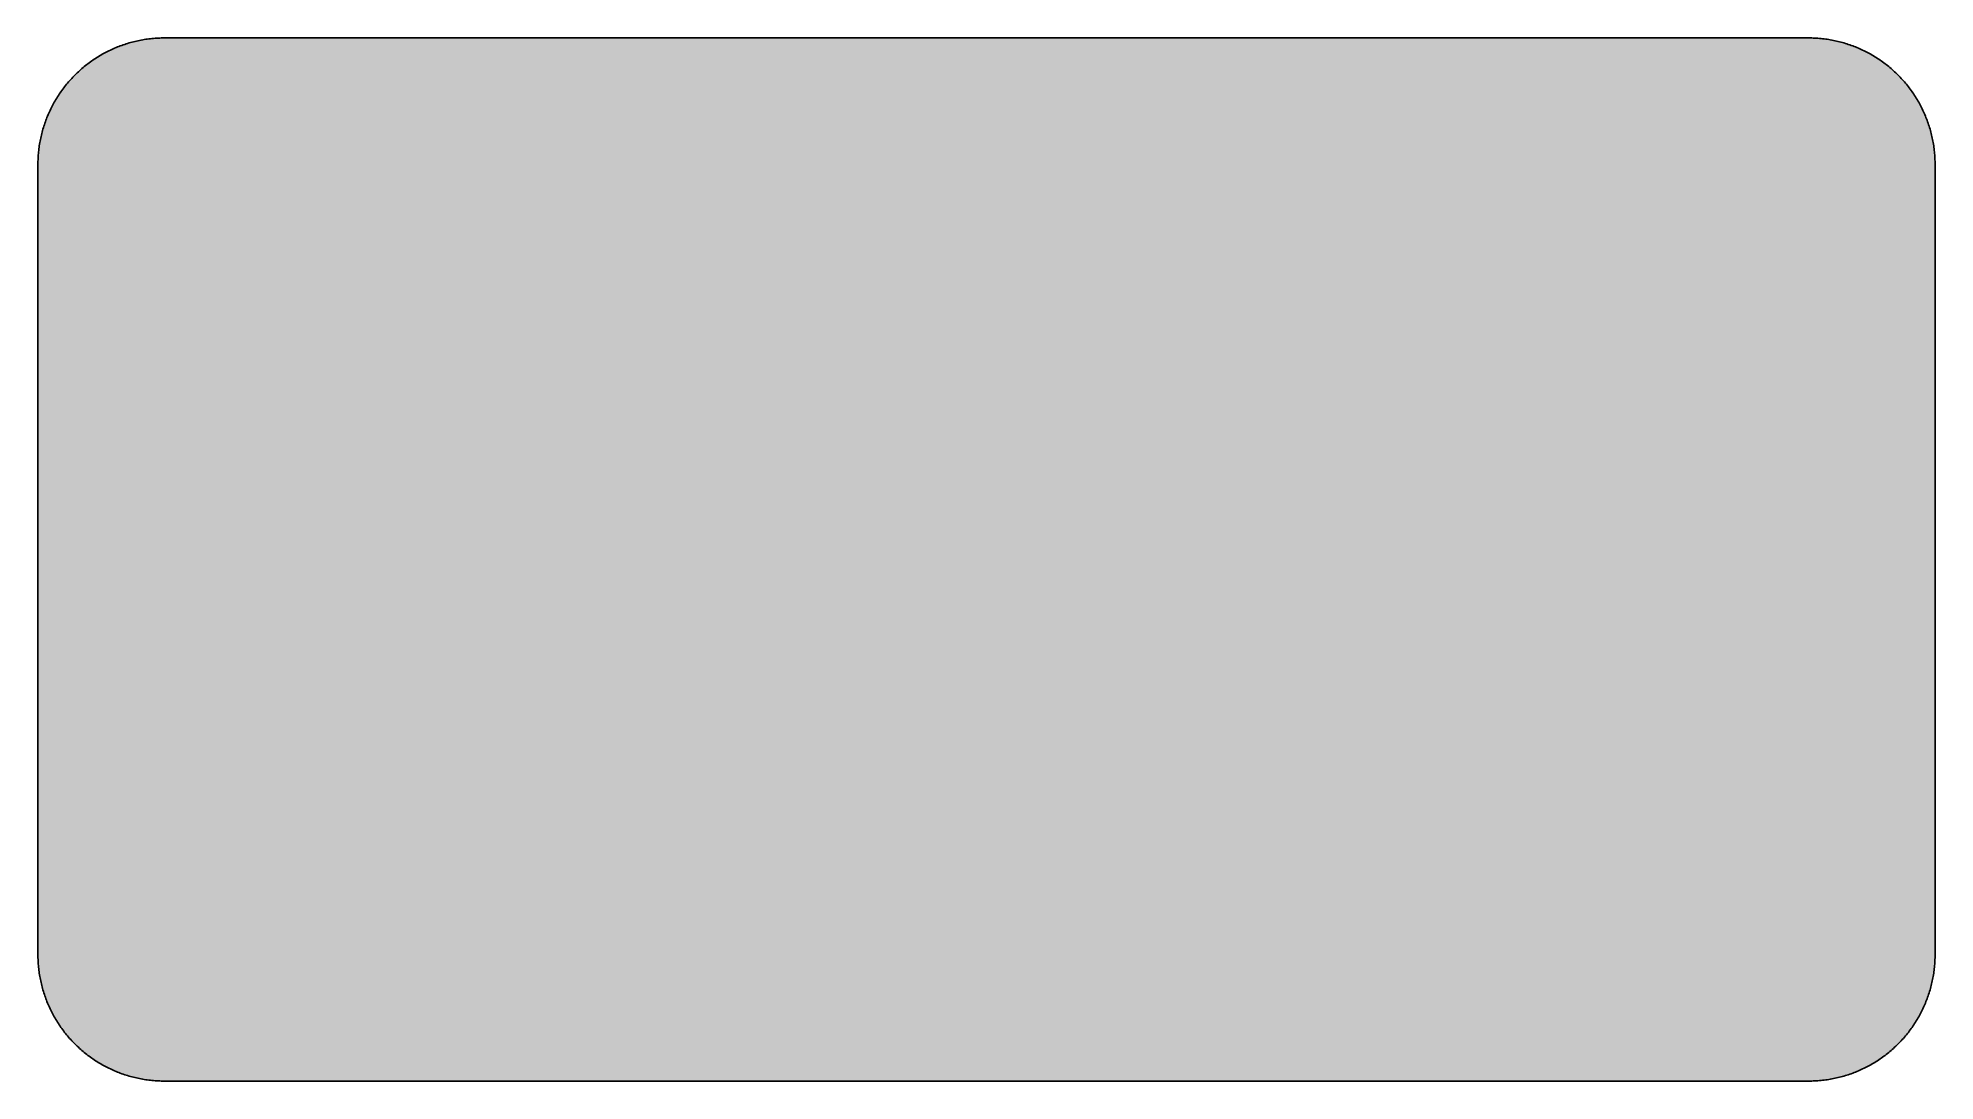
# Model space of a CAD drawing. Header units: millimetres. Extents: x 0 to 212, y 0 to 116.
import ezdxf

# ---------------------------------------------------------------- set-up
doc = ezdxf.new("R2010")
doc.units = ezdxf.units.MM

msp = doc.modelspace()

# ---------------------------------------------------------------- hatches: boundary and pattern name
msp.add_hatch(color=254).paths.add_polyline_path([(14.1633, 0.0536), (13.9878, 0.0533), (13.8125, 0.0559), (13.6373, 0.061), (13.462, 0.0686), (13.2893, 0.0787), (13.114, 0.0914), (12.9413, 0.1041), (12.7686, 0.1219), (12.5959, 0.1397), (12.4231, 0.16), (12.2504, 0.1829), (12.0777, 0.2057), (11.9075, 0.2337), (11.7373, 0.2616), (11.5672, 0.2921), (11.397, 0.3251), (11.2268, 0.3607), (11.0592, 0.3988), (10.8915, 0.4369), (10.7239, 0.4775), (10.5562, 0.5207), (10.3886, 0.5664), (10.2235, 0.6121), (10.0584, 0.6629), (9.8933, 0.7137), (9.7307, 0.7671), (9.5682, 0.8204), (9.4056, 0.8788), (9.2431, 0.9373), (9.083, 0.9982), (8.923, 1.0617), (8.763, 1.1252), (8.6055, 1.1938), (8.4455, 1.2624), (8.2906, 1.331), (8.1331, 1.4046), (7.9781, 1.4783), (7.8232, 1.5545), (7.6708, 1.6332), (7.5184, 1.7145), (7.366, 1.7958), (7.2161, 1.8796), (7.0663, 1.966), (6.919, 2.0523), (6.7716, 2.1438), (6.6243, 2.2352), (6.4795, 2.3266), (6.3348, 2.4232), (6.19, 2.5197), (6.0477, 2.6187), (5.908, 2.7178), (5.7683, 2.8194), (5.6286, 2.9235), (5.4915, 3.0302), (5.3543, 3.1369), (5.2197, 3.2461), (5.0851, 3.3579), (4.953, 3.4722), (4.8209, 3.5865), (4.6914, 3.7033), (4.5644, 3.8202), (4.4348, 3.9395), (4.3104, 4.0615), (4.1859, 4.1859), (4.0615, 4.3104), (3.9395, 4.4348), (3.8202, 4.5618), (3.7033, 4.6914), (3.5865, 4.8209), (3.4722, 4.953), (3.3579, 5.0851), (3.2487, 5.2197), (3.1369, 5.3543), (3.0302, 5.4915), (2.9235, 5.6286), (2.8194, 5.7683), (2.7178, 5.908), (2.6187, 6.0477), (2.5197, 6.19), (2.4232, 6.3348), (2.3266, 6.477), (2.2352, 6.6243), (2.1438, 6.7691), (2.0523, 6.919), (1.966, 7.0663), (1.8796, 7.2161), (1.7958, 7.366), (1.7145, 7.5184), (1.6332, 7.6708), (1.5545, 7.8232), (1.4783, 7.9781), (1.4046, 8.1331), (1.331, 8.2906), (1.2598, 8.4455), (1.1913, 8.603), (1.1252, 8.763), (1.0592, 8.923), (0.9982, 9.083), (0.9373, 9.2431), (0.8763, 9.4056), (0.8204, 9.5682), (0.7645, 9.7307), (0.7112, 9.8933), (0.6604, 10.0584), (0.6121, 10.2235), (0.5639, 10.3911), (0.5207, 10.5562), (0.4775, 10.7239), (0.4343, 10.8915), (0.3962, 11.0592), (0.3607, 11.2268), (0.3251, 11.397), (0.2921, 11.5672), (0.2616, 11.7373), (0.2311, 11.9075), (0.2057, 12.0802), (0.1803, 12.2504), (0.1575, 12.4231), (0.1372, 12.5959), (0.1194, 12.7686), (0.1041, 12.9413), (0.0889, 13.1166), (0.0787, 13.2893), (0.0686, 13.4645), (0.061, 13.6373), (0.0559, 13.8125), (0.0508, 13.9878), (0.0508, 14.163), (0.0522, 102.3592), (0.0508, 102.5322), (0.0559, 102.7074), (0.061, 102.8827), (0.0686, 103.058), (0.0787, 103.2307), (0.0889, 103.4059), (0.1041, 103.5787), (0.1194, 103.7514), (0.1372, 103.9241), (0.1575, 104.0968), (0.1803, 104.2695), (0.2057, 104.4423), (0.2311, 104.6124), (0.2616, 104.7826), (0.2921, 104.9528), (0.3251, 105.123), (0.3607, 105.2932), (0.3962, 105.4608), (0.4343, 105.6284), (0.4775, 105.7961), (0.5207, 105.9637), (0.5639, 106.1314), (0.6121, 106.2965), (0.6604, 106.4616), (0.7112, 106.6267), (0.7645, 106.7892), (0.8204, 106.9518), (0.8763, 107.1143), (0.9373, 107.2769), (0.9982, 107.4369), (1.0592, 107.5969), (1.1252, 107.757), (1.1913, 107.9144), (1.2598, 108.0745), (1.331, 108.2294), (1.4046, 108.3869), (1.4783, 108.5418), (1.5545, 108.6968), (1.6332, 108.8492), (1.7145, 109.0016), (1.7958, 109.154), (1.8796, 109.3038), (1.966, 109.4537), (2.0523, 109.601), (2.1438, 109.7483), (2.2352, 109.8956), (2.3266, 110.0404), (2.4232, 110.1852), (2.5197, 110.33), (2.6187, 110.4722), (2.7178, 110.6119), (2.8194, 110.7516), (2.9235, 110.8913), (3.0302, 111.0285), (3.1369, 111.1656), (3.2487, 111.3003), (3.3579, 111.4349), (3.4722, 111.567), (3.5865, 111.699), (3.7033, 111.8286), (3.8202, 111.9556), (3.9395, 112.0851), (4.0615, 112.2096), (4.1859, 112.334), (4.3104, 112.4585), (4.4348, 112.5804), (4.5644, 112.6998), (4.6914, 112.8166), (4.8209, 112.9335), (4.953, 113.0478), (5.0851, 113.1621), (5.2197, 113.2713), (5.3543, 113.3831), (5.4915, 113.4897), (5.6286, 113.5964), (5.7683, 113.7006), (5.908, 113.8022), (6.0477, 113.9012), (6.19, 114.0003), (6.3348, 114.0968), (6.4795, 114.1933), (6.6243, 114.2848), (6.7716, 114.3762), (6.919, 114.4676), (7.0663, 114.554), (7.2161, 114.6404), (7.366, 114.7242), (7.5184, 114.8055), (7.6708, 114.8867), (7.8232, 114.9655), (7.9781, 115.0417), (8.1331, 115.1153), (8.2906, 115.189), (8.4455, 115.2601), (8.6055, 115.3287), (8.763, 115.3947), (8.923, 115.4608), (9.083, 115.5217), (9.2431, 115.5827), (9.4056, 115.6437), (9.5682, 115.6995), (9.7307, 115.7554), (9.8933, 115.8088), (10.0584, 115.8596), (10.2235, 115.9078), (10.3886, 115.9561), (10.5562, 115.9993), (10.7239, 116.0424), (10.8915, 116.0856), (11.0592, 116.1237), (11.2268, 116.1593), (11.397, 116.1948), (11.5672, 116.2279), (11.7373, 116.2583), (11.9075, 116.2888), (12.0777, 116.3142), (12.2504, 116.3396), (12.4231, 116.3625), (12.5959, 116.3828), (12.7686, 116.4006), (12.9413, 116.4158), (13.114, 116.4311), (13.2893, 116.4412), (13.462, 116.4514), (13.6373, 116.459), (13.8125, 116.4641), (13.9878, 116.4692), (14.163, 116.4692), (197.6078, 116.4703), (197.7822, 116.4692), (197.9574, 116.4641), (198.1327, 116.459), (198.3054, 116.4514), (198.4807, 116.4412), (198.6534, 116.4311), (198.8287, 116.4158), (199.0014, 116.4006), (199.1741, 116.3828), (199.3468, 116.3625), (199.5195, 116.3396), (199.6897, 116.3142), (199.8624, 116.2888), (200.0326, 116.2583), (200.2028, 116.2279), (200.373, 116.1948), (200.5432, 116.1593), (200.7108, 116.1237), (200.8784, 116.0856), (201.0461, 116.0424), (201.2137, 115.9993), (201.3788, 115.9561), (201.5465, 115.9078), (201.7116, 115.8596), (201.8767, 115.8088), (202.0392, 115.7554), (202.2018, 115.6995), (202.3643, 115.6437), (202.5269, 115.5827), (202.6869, 115.5217), (202.8469, 115.4608), (203.007, 115.3947), (203.167, 115.3287), (203.3245, 115.2601), (203.4794, 115.189), (203.6369, 115.1153), (203.7918, 115.0417), (203.9468, 114.9655), (204.0992, 114.8867), (204.2516, 114.8055), (204.404, 114.7242), (204.5538, 114.6404), (204.7037, 114.554), (204.8535, 114.4676), (205.0009, 114.3762), (205.1456, 114.2848), (205.293, 114.1933), (205.4352, 114.0968), (205.58, 114.0003), (205.7222, 113.9012), (205.8619, 113.8022), (206.0016, 113.7006), (206.1413, 113.5964), (206.2785, 113.4897), (206.4156, 113.3831), (206.5503, 113.2713), (206.6849, 113.1621), (206.817, 113.0478), (206.949, 112.9335), (207.0786, 112.8166), (207.2081, 112.6998), (207.3351, 112.5804), (207.4596, 112.4585), (207.584, 112.334), (207.7085, 112.2096), (207.8304, 112.0851), (207.9498, 111.9556), (208.0666, 111.8286), (208.1835, 111.699), (208.2978, 111.567), (208.4121, 111.4349), (208.5238, 111.3003), (208.6331, 111.1656), (208.7397, 111.0285), (208.8464, 110.8913), (208.9506, 110.7516), (209.0522, 110.6119), (209.1512, 110.4722), (209.2503, 110.33), (209.3468, 110.1852), (209.4433, 110.0404), (209.5348, 109.8956), (209.6262, 109.7483), (209.7176, 109.601), (209.804, 109.4537), (209.8904, 109.3038), (209.9742, 109.154), (210.0555, 109.0016), (210.1367, 108.8492), (210.2155, 108.6968), (210.2917, 108.5418), (210.3653, 108.3869), (210.439, 108.2294), (210.5076, 108.0745), (210.5762, 107.9144), (210.6447, 107.757), (210.7082, 107.5969), (210.7717, 107.4369), (210.8327, 107.2769), (210.8911, 107.1143), (210.9495, 106.9518), (211.0029, 106.7892), (211.0562, 106.6267), (211.107, 106.4616), (211.1578, 106.2965), (211.2035, 106.1314), (211.2493, 105.9637), (211.2924, 105.7961), (211.3331, 105.6284), (211.3712, 105.4608), (211.4093, 105.2932), (211.4448, 105.123), (211.4779, 104.9528), (211.5083, 104.7826), (211.5363, 104.6124), (211.5642, 104.4423), (211.5871, 104.2695), (211.6099, 104.0968), (211.6303, 103.9241), (211.648, 103.7514), (211.6658, 103.5787), (211.6785, 103.4059), (211.6912, 103.2307), (211.7014, 103.058), (211.709, 102.8827), (211.7141, 102.7074), (211.7166, 102.5322), (211.7166, 102.3569), (211.7189, 14.1647), (211.7166, 13.9878), (211.7141, 13.8125), (211.709, 13.6373), (211.7014, 13.4645), (211.6912, 13.2893), (211.6785, 13.1166), (211.6658, 12.9413), (211.648, 12.7686), (211.6303, 12.5959), (211.6099, 12.4231), (211.5871, 12.2504), (211.5642, 12.0802), (211.5363, 11.9075), (211.5083, 11.7373), (211.4779, 11.5672), (211.4448, 11.397), (211.4093, 11.2268), (211.3712, 11.0592), (211.3331, 10.8915), (211.2924, 10.7239), (211.2493, 10.5562), (211.2035, 10.3911), (211.1578, 10.2235), (211.107, 10.0584), (211.0562, 9.8933), (211.0029, 9.7307), (210.9495, 9.5682), (210.8911, 9.4056), (210.8327, 9.2431), (210.7717, 9.083), (210.7082, 8.923), (210.6447, 8.763), (210.5762, 8.603), (210.5076, 8.4455), (210.439, 8.2906), (210.3653, 8.1331), (210.2917, 7.9781), (210.2155, 7.8232), (210.1367, 7.6708), (210.0555, 7.5184), (209.9742, 7.366), (209.8904, 7.2161), (209.804, 7.0663), (209.7176, 6.919), (209.6262, 6.7691), (209.5348, 6.6243), (209.4433, 6.477), (209.3468, 6.3348), (209.2503, 6.19), (209.1512, 6.0477), (209.0522, 5.908), (208.9506, 5.7683), (208.8464, 5.6286), (208.7397, 5.4915), (208.6331, 5.3543), (208.5238, 5.2197), (208.4121, 5.0851), (208.2978, 4.953), (208.1835, 4.8209), (208.0666, 4.6914), (207.9498, 4.5618), (207.8304, 4.4348), (207.7085, 4.3104), (207.584, 4.1859), (207.4596, 4.0615), (207.3351, 3.9395), (207.2081, 3.8202), (207.0786, 3.7033), (206.949, 3.5865), (206.817, 3.4722), (206.6849, 3.3579), (206.5503, 3.2461), (206.4156, 3.1369), (206.2785, 3.0302), (206.1413, 2.9235), (206.0016, 2.8194), (205.8619, 2.7178), (205.7222, 2.6187), (205.58, 2.5197), (205.4352, 2.4232), (205.293, 2.3266), (205.1456, 2.2352), (205.0009, 2.1438), (204.8535, 2.0523), (204.7037, 1.966), (204.5538, 1.8796), (204.404, 1.7958), (204.2516, 1.7145), (204.0992, 1.6332), (203.9468, 1.5545), (203.7918, 1.4783), (203.6369, 1.4046), (203.4794, 1.331), (203.3245, 1.2624), (203.167, 1.1938), (203.007, 1.1252), (202.8469, 1.0617), (202.6869, 0.9982), (202.5269, 0.9373), (202.3643, 0.8788), (202.2018, 0.8204), (202.0392, 0.7671), (201.8767, 0.7137), (201.7116, 0.6629), (201.5465, 0.6121), (201.3788, 0.5664), (201.2137, 0.5207), (201.0461, 0.4775), (200.8784, 0.4369), (200.7108, 0.3988), (200.5432, 0.3607), (200.373, 0.3251), (200.2028, 0.2921), (200.0326, 0.2616), (199.8624, 0.2337), (199.6897, 0.2057), (199.5195, 0.1829), (199.3468, 0.16), (199.1741, 0.1397), (199.0014, 0.1219), (198.8287, 0.1041), (198.6534, 0.0914), (198.4807, 0.0787), (198.3054, 0.0686), (198.1327, 0.061), (197.9574, 0.0559), (197.7822, 0.0533), (197.6069, 0.0533)])
h = msp.add_hatch(color=59)
h.paths.add_polyline_path([(14.1633, 3.5814), (13.8887, 3.5839), (13.6169, 3.5941), (13.3477, 3.6119), (13.081, 3.6347), (12.8143, 3.6652), (12.5501, 3.7008), (12.2885, 3.7465), (12.0294, 3.7948), (11.7729, 3.8506), (11.5164, 3.9141), (11.2649, 3.9827), (11.016, 4.0564), (10.7671, 4.1351), (10.5232, 4.2215), (10.2819, 4.3129), (10.0432, 4.412), (9.8069, 4.5161), (9.5733, 4.6228), (9.3447, 4.7371), (9.1186, 4.8565), (8.8951, 4.9809), (8.6741, 5.113), (8.4582, 5.2476), (8.2448, 5.3873), (8.0366, 5.5321), (7.8308, 5.682), (7.6276, 5.8369), (7.4295, 5.9969), (7.2365, 6.1595), (7.046, 6.3297), (6.8605, 6.5024), (6.6777, 6.6802), (6.5024, 6.8605), (6.3271, 7.046), (6.1595, 7.2365), (5.9969, 7.432), (5.8369, 7.6302), (5.682, 7.8308), (5.5321, 8.0366), (5.3873, 8.2448), (5.2451, 8.4582), (5.1105, 8.6741), (4.9809, 8.8951), (4.8565, 9.1186), (4.7371, 9.3447), (4.6228, 9.5758), (4.5136, 9.8069), (4.4094, 10.0432), (4.3129, 10.2819), (4.2215, 10.5232), (4.1351, 10.7696), (4.0538, 11.016), (3.9802, 11.2649), (3.9116, 11.5189), (3.8506, 11.7729), (3.7948, 12.0294), (3.744, 12.2911), (3.7008, 12.5527), (3.6627, 12.8143), (3.6322, 13.081), (3.6093, 13.3502), (3.5916, 13.6195), (3.5814, 13.8913), (3.5789, 14.163), (3.58, 102.3592), (3.5814, 102.6312), (3.5916, 102.903), (3.6093, 103.1723), (3.6322, 103.439), (3.6627, 103.7057), (3.7008, 103.9698), (3.744, 104.2314), (3.7948, 104.4905), (3.8506, 104.7471), (3.9116, 105.0036), (3.9802, 105.2551), (4.0538, 105.504), (4.1351, 105.7529), (4.2215, 105.9967), (4.3129, 106.238), (4.4094, 106.4768), (4.5136, 106.713), (4.6228, 106.9467), (4.7371, 107.1753), (4.8565, 107.4014), (4.9809, 107.6249), (5.1105, 107.8459), (5.2451, 108.0618), (5.3873, 108.2751), (5.5321, 108.4834), (5.682, 108.6891), (5.8369, 108.8923), (5.9969, 109.0905), (6.1595, 109.2835), (6.3271, 109.474), (6.5024, 109.6594), (6.6777, 109.8423), (6.8605, 110.0176), (7.046, 110.1928), (7.2365, 110.3605), (7.4295, 110.523), (7.6276, 110.683), (7.8308, 110.838), (8.0366, 110.9878), (8.2448, 111.1326), (8.4582, 111.2749), (8.6741, 111.4095), (8.8951, 111.539), (9.1186, 111.6635), (9.3447, 111.7829), (9.5733, 111.8972), (9.8069, 112.0064), (10.0432, 112.1105), (10.2819, 112.207), (10.5232, 112.2985), (10.7671, 112.3848), (11.016, 112.4661), (11.2649, 112.5398), (11.5164, 112.6084), (11.7729, 112.6693), (12.0294, 112.7252), (12.2885, 112.776), (12.5501, 112.8192), (12.8143, 112.8573), (13.081, 112.8878), (13.3477, 112.9106), (13.6169, 112.9284), (13.8887, 112.9386), (14.163, 112.9411), (197.6078, 112.9425), (197.8787, 112.9386), (198.1505, 112.9284), (198.4197, 112.9106), (198.689, 112.8878), (198.9557, 112.8573), (199.2173, 112.8192), (199.4789, 112.776), (199.7405, 112.7252), (199.9971, 112.6693), (200.2511, 112.6084), (200.5051, 112.5398), (200.754, 112.4661), (201.0004, 112.3848), (201.2467, 112.2985), (201.488, 112.207), (201.7268, 112.1105), (201.963, 112.0064), (202.1942, 111.8972), (202.4253, 111.7829), (202.6514, 111.6635), (202.8749, 111.539), (203.0959, 111.4095), (203.3118, 111.2749), (203.5251, 111.1326), (203.7334, 110.9878), (203.9391, 110.838), (204.1398, 110.683), (204.3379, 110.523), (204.5335, 110.3605), (204.724, 110.1928), (204.9094, 110.0176), (205.0898, 109.8423), (205.2676, 109.6594), (205.4403, 109.474), (205.6105, 109.2835), (205.773, 109.0905), (205.933, 108.8923), (206.088, 108.6891), (206.2378, 108.4834), (206.3826, 108.2751), (206.5223, 108.0618), (206.6569, 107.8459), (206.789, 107.6249), (206.9135, 107.4014), (207.0329, 107.1753), (207.1472, 106.9467), (207.2538, 106.713), (207.358, 106.4768), (207.457, 106.238), (207.5485, 105.9967), (207.6348, 105.7529), (207.7136, 105.504), (207.7872, 105.2551), (207.8558, 105.0036), (207.9193, 104.7471), (207.9752, 104.4905), (208.0235, 104.2314), (208.0692, 103.9698), (208.1047, 103.7057), (208.1352, 103.439), (208.1581, 103.1723), (208.1759, 102.903), (208.186, 102.6312), (208.1911, 102.3569), (208.1911, 14.1647), (208.186, 13.8913), (208.1759, 13.6195), (208.1581, 13.3502), (208.1352, 13.081), (208.1047, 12.8143), (208.0692, 12.5527), (208.0235, 12.2911), (207.9752, 12.0294), (207.9193, 11.7729), (207.8558, 11.5189), (207.7872, 11.2649), (207.7136, 11.016), (207.6348, 10.7696), (207.5485, 10.5232), (207.457, 10.2819), (207.358, 10.0432), (207.2538, 9.8069), (207.1472, 9.5758), (207.0329, 9.3447), (206.9135, 9.1186), (206.789, 8.8951), (206.6569, 8.6741), (206.5223, 8.4582), (206.3826, 8.2448), (206.2378, 8.0366), (206.088, 7.8308), (205.933, 7.6302), (205.773, 7.432), (205.6105, 7.2365), (205.4403, 7.046), (205.2676, 6.8605), (205.0898, 6.6802), (204.9094, 6.5024), (204.724, 6.3297), (204.5335, 6.1595), (204.3379, 5.9969), (204.1398, 5.8369), (203.9391, 5.682), (203.7334, 5.5321), (203.5251, 5.3873), (203.3118, 5.2476), (203.0959, 5.113), (202.8749, 4.9809), (202.6514, 4.8565), (202.4253, 4.7371), (202.1942, 4.6228), (201.963, 4.5161), (201.7268, 4.412), (201.488, 4.3129), (201.2467, 4.2215), (201.0004, 4.1351), (200.754, 4.0564), (200.5051, 3.9827), (200.2511, 3.9141), (199.9971, 3.8506), (199.7405, 3.7948), (199.4789, 3.7465), (199.2173, 3.7008), (198.9557, 3.6652), (198.689, 3.6347), (198.4197, 3.6119), (198.1505, 3.5941), (197.8787, 3.5839), (197.6069, 3.5789)])
h.paths.add_polyline_path([(14.1633, 8.8731), (14.0259, 8.8748), (13.8887, 8.8798), (13.7541, 8.8875), (13.622, 8.9002), (13.4874, 8.9154), (13.3553, 8.9332), (13.2258, 8.9535), (13.0962, 8.9789), (12.9667, 9.0068), (12.8397, 9.0373), (12.7127, 9.0729), (12.5882, 9.1084), (12.4663, 9.1491), (12.3419, 9.1923), (12.2225, 9.238), (12.1031, 9.2888), (11.9837, 9.3396), (11.8694, 9.3929), (11.7526, 9.4513), (11.6408, 9.5098), (11.5291, 9.5733), (11.4198, 9.6368), (11.3106, 9.7053), (11.2039, 9.7765), (11.0998, 9.8476), (10.9957, 9.9238), (10.8966, 10), (10.7975, 10.0787), (10.6985, 10.1625), (10.6045, 10.2464), (10.5105, 10.3327), (10.4216, 10.4216), (10.3327, 10.5131), (10.2464, 10.6045), (10.16, 10.701), (10.0787, 10.7975), (10, 10.8966), (9.9212, 10.9982), (9.8476, 11.0998), (9.7739, 11.2039), (9.7053, 11.3106), (9.6368, 11.4198), (9.5707, 11.5291), (9.5098, 11.6408), (9.4488, 11.7551), (9.3929, 11.8694), (9.337, 11.9863), (9.2862, 12.1031), (9.238, 12.2225), (9.1923, 12.3444), (9.1491, 12.4663), (9.1084, 12.5908), (9.0703, 12.7152), (9.0373, 12.8397), (9.0068, 12.9692), (8.9789, 13.0962), (8.9535, 13.2258), (8.9306, 13.3579), (8.9129, 13.4899), (8.8976, 13.622), (8.8849, 13.7566), (8.8773, 13.8913), (8.8722, 14.0259), (8.8697, 14.163), (8.8717, 102.3592), (8.8722, 102.4941), (8.8773, 102.6312), (8.8849, 102.7659), (8.8976, 102.8979), (8.9129, 103.0326), (8.9306, 103.1646), (8.9535, 103.2942), (8.9789, 103.4237), (9.0068, 103.5533), (9.0373, 103.6803), (9.0703, 103.8073), (9.1084, 103.9317), (9.1491, 104.0536), (9.1923, 104.1781), (9.238, 104.2975), (9.2862, 104.4169), (9.337, 104.5362), (9.3929, 104.6505), (9.4488, 104.7674), (9.5098, 104.8791), (9.5707, 104.9909), (9.6368, 105.1001), (9.7053, 105.2093), (9.7739, 105.316), (9.8476, 105.4202), (9.9212, 105.5243), (10, 105.6234), (10.0787, 105.7224), (10.16, 105.8215), (10.2464, 105.9155), (10.3327, 106.0094), (10.4216, 106.0983), (10.5105, 106.1872), (10.6045, 106.2736), (10.6985, 106.36), (10.7975, 106.4412), (10.8966, 106.52), (10.9957, 106.5987), (11.0998, 106.6724), (11.2039, 106.746), (11.3106, 106.8146), (11.4198, 106.8832), (11.5291, 106.9492), (11.6408, 107.0102), (11.7526, 107.0712), (11.8694, 107.127), (11.9837, 107.1829), (12.1031, 107.2337), (12.2225, 107.282), (12.3419, 107.3277), (12.4663, 107.3709), (12.5882, 107.4115), (12.7127, 107.4496), (12.8397, 107.4826), (12.9667, 107.5131), (13.0962, 107.5411), (13.2258, 107.5665), (13.3553, 107.5893), (13.4874, 107.6071), (13.622, 107.6223), (13.7541, 107.635), (13.8887, 107.6427), (14.0259, 107.6477), (14.163, 107.6503), (197.6078, 107.6508), (197.7441, 107.6477), (197.8787, 107.6427), (198.0133, 107.635), (198.1479, 107.6223), (198.28, 107.6071), (198.4121, 107.5893), (198.5442, 107.5665), (198.6737, 107.5411), (198.8007, 107.5131), (198.9303, 107.4826), (199.0547, 107.4496), (199.1792, 107.4115), (199.3036, 107.3709), (199.4256, 107.3277), (199.5475, 107.282), (199.6669, 107.2337), (199.7837, 107.1829), (199.9005, 107.127), (200.0148, 107.0712), (200.1291, 107.0102), (200.2409, 106.9492), (200.3501, 106.8832), (200.4593, 106.8146), (200.566, 106.746), (200.6702, 106.6724), (200.7718, 106.5987), (200.8734, 106.52), (200.9724, 106.4412), (201.0689, 106.36), (201.1655, 106.2736), (201.2569, 106.1872), (201.3483, 106.0983), (201.4372, 106.0094), (201.5236, 105.9155), (201.6074, 105.8215), (201.6912, 105.7224), (201.77, 105.6234), (201.8462, 105.5243), (201.9224, 105.4202), (201.9935, 105.316), (202.0646, 105.2093), (202.1332, 105.1001), (202.1967, 104.9909), (202.2602, 104.8791), (202.3186, 104.7674), (202.377, 104.6505), (202.4304, 104.5362), (202.4812, 104.4169), (202.532, 104.2975), (202.5777, 104.1781), (202.6209, 104.0536), (202.6615, 103.9317), (202.6971, 103.8073), (202.7326, 103.6803), (202.7631, 103.5533), (202.7911, 103.4237), (202.8165, 103.2942), (202.8368, 103.1646), (202.8546, 103.0326), (202.8698, 102.8979), (202.8825, 102.7659), (202.8901, 102.6312), (202.8952, 102.4941), (202.8977, 102.3569), (202.8994, 14.1647), (202.8952, 14.0259), (202.8901, 13.8913), (202.8825, 13.7566), (202.8698, 13.622), (202.8546, 13.4899), (202.8368, 13.3579), (202.8165, 13.2258), (202.7911, 13.0962), (202.7631, 12.9692), (202.7326, 12.8397), (202.6971, 12.7152), (202.6615, 12.5908), (202.6209, 12.4663), (202.5777, 12.3444), (202.532, 12.2225), (202.4812, 12.1031), (202.4304, 11.9863), (202.377, 11.8694), (202.3186, 11.7551), (202.2602, 11.6408), (202.1967, 11.5291), (202.1332, 11.4198), (202.0646, 11.3106), (201.9935, 11.2039), (201.9224, 11.0998), (201.8462, 10.9982), (201.77, 10.8966), (201.6912, 10.7975), (201.6074, 10.701), (201.5236, 10.6045), (201.4372, 10.5131), (201.3483, 10.4216), (201.2569, 10.3327), (201.1655, 10.2464), (201.0689, 10.1625), (200.9724, 10.0787), (200.8734, 10), (200.7718, 9.9238), (200.6702, 9.8476), (200.566, 9.7765), (200.4593, 9.7053), (200.3501, 9.6368), (200.2409, 9.5733), (200.1291, 9.5098), (200.0148, 9.4513), (199.9005, 9.3929), (199.7837, 9.3396), (199.6669, 9.2888), (199.5475, 9.238), (199.4256, 9.1923), (199.3036, 9.1491), (199.1792, 9.1084), (199.0547, 9.0729), (198.9303, 9.0373), (198.8007, 9.0068), (198.6737, 8.9789), (198.5442, 8.9535), (198.4121, 8.9332), (198.28, 8.9154), (198.1479, 8.9002), (198.0133, 8.8875), (197.8787, 8.8798), (197.7441, 8.8748), (197.6069, 8.8722)], flags=16)
h = msp.add_hatch(color=59)
h.paths.add_polyline_path([(95.4786, 91.0703), (85.6008, 91.0703), (85.41, 91.0666), (85.2221, 91.0615), (85.0367, 91.0539), (84.8487, 91.0412), (84.6633, 91.0234), (84.4779, 91.0057), (84.295, 90.9828), (84.1096, 90.9574), (83.9267, 90.9269), (83.7463, 90.8939), (83.566, 90.8583), (83.3857, 90.8177), (83.2079, 90.7745), (83.0301, 90.7288), (82.8548, 90.6805), (82.6795, 90.6272), (82.5043, 90.5713), (82.3316, 90.5129), (82.1614, 90.4519), (81.9912, 90.3859), (81.8236, 90.3173), (81.6559, 90.2462), (81.4908, 90.1725), (81.3257, 90.0963), (81.1632, 90.0176), (81.0031, 89.9338), (80.8431, 89.8474), (80.6856, 89.7585), (80.5282, 89.6671), (80.3758, 89.5731), (80.2208, 89.4766), (80.071, 89.375), (79.9211, 89.2734), (79.7763, 89.1692), (79.629, 89.06), (79.4868, 88.9483), (79.3445, 88.8365), (79.2074, 88.7197), (79.0702, 88.6028), (78.9356, 88.4809), (78.801, 88.3564), (78.6714, 88.232), (78.5444, 88.1024), (78.4174, 87.9704), (78.293, 87.8383), (78.171, 87.7011), (78.0542, 87.564), (77.9374, 87.4243), (77.8231, 87.2795), (77.7113, 87.1347), (77.6021, 86.9874), (77.4954, 86.8375), (77.3913, 86.6851), (77.2922, 86.5327), (77.1931, 86.3752), (77.0966, 86.2178), (77.0052, 86.0577), (76.9137, 85.8952), (76.8274, 85.7301), (76.7436, 85.5624), (76.6623, 85.3948), (76.5835, 85.2246), (76.5099, 85.0519), (76.4362, 84.8766), (68.7282, 65.7211), (68.646, 65.7403), (68.5622, 65.7606), (68.4809, 65.7784), (68.3971, 65.7987), (68.3158, 65.8165), (68.2346, 65.8368), (68.1507, 65.8546), (68.0695, 65.8724), (67.9856, 65.8901), (67.9044, 65.9079), (67.8205, 65.9257), (67.7367, 65.9409), (67.6554, 65.9587), (67.5716, 65.974), (67.4903, 65.9892), (67.4065, 66.0044), (67.3227, 66.0197), (67.2389, 66.0349), (67.1576, 66.0502), (67.0738, 66.0629), (66.99, 66.0781), (66.9061, 66.0908), (66.8249, 66.106), (66.741, 66.1187), (66.6572, 66.1314), (66.5734, 66.1416), (66.4896, 66.1543), (66.4058, 66.167), (66.3219, 66.1772), (66.2381, 66.1899), (66.1543, 66.2), (66.0705, 66.2102), (65.9867, 66.2203), (65.9028, 66.2305), (65.819, 66.2381), (65.7352, 66.2483), (65.6514, 66.2584), (65.5676, 66.2661), (65.4837, 66.2737), (65.3999, 66.2813), (65.3161, 66.2889), (65.2323, 66.2965), (65.1485, 66.3042), (65.0646, 66.3092), (64.9783, 66.3169), (64.8945, 66.3219), (64.8106, 66.327), (64.7268, 66.3321), (64.643, 66.3372), (64.5566, 66.3423), (64.4728, 66.3473), (64.389, 66.3524), (64.3052, 66.355), (64.2214, 66.3575), (64.135, 66.3626), (64.0512, 66.3651), (63.9674, 66.3677), (63.881, 66.3677), (63.7972, 66.3702), (63.7134, 66.3727), (63.6295, 66.3727), (63.5432, 66.3727), (63.4594, 66.3753), (63.3755, 66.3753), (63.0987, 66.3727), (62.8218, 66.3677), (62.5475, 66.36), (62.2732, 66.3473), (61.9989, 66.3321), (61.7245, 66.3143), (61.4502, 66.2915), (61.1784, 66.2661), (60.9067, 66.2381), (60.6349, 66.2051), (60.3631, 66.1695), (60.0939, 66.1314), (59.8221, 66.0883), (59.5554, 66.0425), (59.2861, 65.9943), (59.0194, 65.9435), (58.7527, 65.8876), (58.486, 65.8292), (58.2219, 65.7682), (57.9577, 65.7047), (57.6936, 65.6361), (57.4319, 65.565), (57.1703, 65.4914), (56.9112, 65.4126), (56.6522, 65.3339), (56.3931, 65.2501), (56.1365, 65.1637), (55.8825, 65.0723), (55.626, 64.9808), (55.3745, 64.8843), (55.1205, 64.7852), (54.8691, 64.6811), (54.6202, 64.577), (54.3712, 64.4677), (54.1249, 64.3585), (53.8785, 64.2442), (53.6346, 64.1248), (53.3908, 64.0055), (53.1495, 63.881), (52.9107, 63.7565), (52.672, 63.627), (52.4332, 63.4949), (52.1995, 63.3578), (51.9633, 63.2206), (51.7322, 63.0809), (51.501, 62.9361), (51.2724, 62.7888), (51.0438, 62.6389), (50.8203, 62.4865), (50.5943, 62.3316), (50.3733, 62.1741), (50.1523, 62.0116), (49.9339, 61.849), (49.718, 61.6814), (49.5021, 61.5137), (49.2912, 61.341), (49.0779, 61.1657), (48.8696, 60.9879), (48.6639, 60.8076), (48.4581, 60.6247), (48.2549, 60.4393), (48.0543, 60.2488), (47.8561, 60.0583), (47.6606, 59.8653), (47.465, 59.6671), (47.2745, 59.469), (47.0865, 59.2684), (46.9011, 59.0652), (46.7157, 58.862), (46.5353, 58.6537), (46.3575, 58.4454), (46.1823, 58.2346), (46.0121, 58.0212), (45.8419, 57.8053), (45.6743, 57.5894), (45.5117, 57.371), (45.3492, 57.15), (45.1917, 56.929), (45.0367, 56.7055), (44.8843, 56.4794), (44.7345, 56.2508), (44.5872, 56.0222), (44.4449, 55.7911), (44.3027, 55.56), (44.1655, 55.3263), (44.0309, 55.0901), (43.8988, 54.8538), (43.7693, 54.6151), (43.6423, 54.3738), (43.5178, 54.1325), (43.3984, 53.8886), (43.2816, 53.6448), (43.1673, 53.3984), (43.0555, 53.152), (42.9463, 52.9031), (42.8422, 52.6542), (42.7406, 52.4027), (42.6415, 52.1513), (42.545, 51.8973), (42.451, 51.6433), (42.3621, 51.3867), (42.2758, 51.1302), (42.1919, 50.8711), (42.1107, 50.612), (42.0345, 50.353), (41.9583, 50.0913), (41.8871, 49.8297), (41.8211, 49.5656), (41.7551, 49.3014), (41.6941, 49.0372), (41.6357, 48.7731), (41.5798, 48.5064), (41.529, 48.2371), (41.4807, 47.9704), (41.435, 47.7012), (41.3944, 47.432), (41.3537, 47.1602), (41.3182, 46.8909), (41.2877, 46.6192), (41.2572, 46.3448), (41.2318, 46.0731), (41.2115, 45.7987), (41.1912, 45.527), (41.1759, 45.2526), (41.1658, 44.9758), (41.1556, 44.7015), (41.1505, 44.4246), (41.1505, 44.1503), (41.1505, 43.8734), (41.1556, 43.5966), (41.1658, 43.3222), (41.1759, 43.0479), (41.1912, 42.7736), (41.2115, 42.4993), (41.2318, 42.225), (41.2572, 41.9532), (41.2877, 41.6814), (41.3182, 41.4096), (41.3537, 41.1378), (41.3944, 40.8661), (41.435, 40.5968), (41.4807, 40.3276), (41.529, 40.0609), (41.5798, 39.7942), (41.6357, 39.5275), (41.6941, 39.2608), (41.7551, 38.9966), (41.8211, 38.7325), (41.8871, 38.4683), (41.9583, 38.2067), (42.0345, 37.9451), (42.1107, 37.686), (42.1919, 37.4269), (42.2758, 37.1678), (42.3621, 36.9113), (42.451, 36.6547), (42.545, 36.4007), (42.6415, 36.1467), (42.7406, 35.8953), (42.8422, 35.6438), (42.9463, 35.3949), (43.0555, 35.146), (43.1673, 34.8971), (43.2816, 34.6532), (43.3984, 34.4068), (43.5178, 34.1655), (43.6423, 33.9242), (43.7693, 33.6829), (43.8988, 33.4442), (44.0309, 33.208), (44.1655, 32.9717), (44.3027, 32.7381), (44.4449, 32.5044), (44.5872, 32.2758), (44.7345, 32.0446), (44.8843, 31.8186), (45.0367, 31.5925), (45.1917, 31.369), (45.3492, 31.1455), (45.5117, 30.927), (45.6743, 30.7086), (45.8419, 30.4902), (46.0121, 30.2768), (46.1823, 30.0634), (46.3575, 29.8526), (46.5353, 29.6443), (46.7157, 29.4361), (46.9011, 29.2329), (47.0865, 29.0297), (47.2745, 28.829), (47.465, 28.6283), (47.6606, 28.4328), (47.8561, 28.2397), (48.0543, 28.0467), (48.2549, 27.8587), (48.4581, 27.6733), (48.6639, 27.4904), (48.8696, 27.3101), (49.0779, 27.1323), (49.2912, 26.957), (49.5021, 26.7843), (49.718, 26.6141), (49.9339, 26.449), (50.1523, 26.2839), (50.3733, 26.1239), (50.5943, 25.9664), (50.8203, 25.8115), (51.0438, 25.6591), (51.2724, 25.5092), (51.501, 25.3619), (51.7322, 25.2171), (51.9633, 25.0774), (52.1995, 24.9377), (52.4332, 24.8031), (52.672, 24.671), (52.9107, 24.5415), (53.1495, 24.417), (53.3908, 24.2926), (53.6346, 24.1732), (53.8785, 24.0563), (54.1249, 23.942), (54.3712, 23.8303), (54.6202, 23.7211), (54.8691, 23.6169), (55.1205, 23.5128), (55.3745, 23.4137), (55.626, 23.3197), (55.8825, 23.2258), (56.1365, 23.1369), (56.3931, 23.048), (56.6522, 22.9667), (56.9112, 22.8854), (57.1703, 22.8067), (57.4319, 22.733), (57.6936, 22.6619), (57.9577, 22.5958), (58.2219, 22.5298), (58.486, 22.4688), (58.7527, 22.4104), (59.0194, 22.3545), (59.2861, 22.3037), (59.5554, 22.2555), (59.8221, 22.2098), (60.0939, 22.1691), (60.3631, 22.1285), (60.6349, 22.0929), (60.9067, 22.0624), (61.1784, 22.0345), (61.4502, 22.0091), (61.7245, 21.9862), (61.9989, 21.9659), (62.2732, 21.9507), (62.5475, 21.9405), (62.8218, 21.9304), (63.0987, 21.9253), (63.3755, 21.9253), (63.6499, 21.9253), (63.9267, 21.9304), (64.201, 21.9405), (64.4779, 21.9507), (64.7522, 21.9659), (65.024, 21.9862), (65.2983, 22.0091), (65.5726, 22.0345), (65.8444, 22.0624), (66.1162, 22.0929), (66.3854, 22.1285), (66.6572, 22.1691), (66.9265, 22.2098), (67.1957, 22.2555), (67.4649, 22.3037), (67.7316, 22.3545), (67.9983, 22.4104), (68.2625, 22.4688), (68.5292, 22.5298), (68.7934, 22.5958), (69.055, 22.6619), (69.3166, 22.733), (69.5782, 22.8067), (69.8398, 22.8854), (70.0989, 22.9667), (70.3555, 23.048), (70.612, 23.1369), (70.8685, 23.2258), (71.1225, 23.3197), (71.3765, 23.4137), (71.6305, 23.5128), (71.8795, 23.6169), (72.1309, 23.7211), (72.3798, 23.8303), (72.6262, 23.942), (72.8726, 24.0563), (73.1164, 24.1732), (73.3603, 24.2926), (73.6016, 24.417), (73.8403, 24.5415), (74.0791, 24.671), (74.3179, 24.8031), (74.5515, 24.9377), (74.7852, 25.0774), (75.0189, 25.2171), (75.25, 25.3619), (75.4786, 25.5092), (75.7047, 25.6591), (75.9308, 25.8115), (76.1543, 25.9664), (76.3778, 26.1239), (76.5988, 26.2839), (76.8172, 26.449), (77.0331, 26.6141), (77.249, 26.7843), (77.4598, 26.957), (77.6707, 27.1323), (77.8815, 27.3101), (78.0872, 27.4904), (78.293, 27.6733), (78.4962, 27.8587), (78.6968, 28.0467), (78.8949, 28.2397), (79.0905, 28.4328), (79.2861, 28.6283), (79.4766, 28.829), (79.6646, 29.0297), (79.85, 29.2329), (80.0354, 29.4361), (80.2157, 29.6443), (80.3935, 29.8526), (80.5663, 30.0634), (80.739, 30.2768), (80.9092, 30.4902), (81.0743, 30.7086), (81.2394, 30.927), (81.3994, 31.1455), (81.5594, 31.369), (81.7143, 31.5925), (81.8667, 31.8186), (82.0166, 32.0446), (82.1614, 32.2758), (82.3062, 32.5044), (82.4484, 32.7381), (82.5856, 32.9717), (82.7202, 33.208), (82.8523, 33.4442), (82.9818, 33.6829), (83.1088, 33.9242), (83.2307, 34.1655), (83.3526, 34.4068), (83.4695, 34.6532), (83.5838, 34.8971), (83.6955, 35.146), (83.8022, 35.3949), (83.9089, 35.6438), (84.0105, 35.8953), (84.1096, 36.1467), (84.2061, 36.4007), (84.2975, 36.6547), (84.389, 36.9113), (84.4753, 37.1678), (84.5591, 37.4269), (84.6379, 37.686), (84.7166, 37.9451), (84.7903, 38.2067), (84.8614, 38.4683), (84.93, 38.7325), (84.9935, 38.9966), (85.0544, 39.2608), (85.1129, 39.5275), (85.1687, 39.7942), (85.2195, 40.0609), (85.2678, 40.3276), (85.3135, 40.5968), (85.3567, 40.8661), (85.3948, 41.1378), (85.4304, 41.4096), (85.4608, 41.6814), (85.4913, 41.9532), (85.5167, 42.225), (85.537, 42.4993), (85.5574, 42.7736), (85.5726, 43.0479), (85.5853, 43.3222), (85.5929, 43.5966), (85.598, 43.8734), (85.6005, 44.1503), (85.598, 44.3332), (85.5955, 44.516), (85.5929, 44.6989), (85.5878, 44.8818), (85.5802, 45.0647), (85.5726, 45.245), (85.5624, 45.4279), (85.5523, 45.6108), (85.5396, 45.7937), (85.5243, 45.974), (85.5091, 46.1569), (85.4913, 46.3372), (85.4735, 46.5176), (85.4532, 46.7004), (85.4304, 46.8808), (85.4075, 47.0611), (85.3846, 47.2415), (85.3567, 47.4218), (85.3313, 47.6021), (85.3008, 47.7799), (85.2703, 47.9603), (85.2399, 48.1381), (85.2043, 48.3184), (85.1713, 48.4962), (85.1332, 48.674), (85.0976, 48.8518), (85.057, 49.0296), (85.0163, 49.2049), (84.9757, 49.3827), (84.9325, 49.5579), (84.8868, 49.7357), (84.8411, 49.911), (84.7928, 50.0863), (84.7446, 50.2615), (84.6938, 50.4342), (84.6404, 50.6095), (84.5871, 50.7822), (84.5312, 50.9549), (84.4753, 51.1277), (84.4194, 51.3004), (84.3585, 51.4731), (84.2975, 51.6433), (84.2366, 51.8135), (84.1731, 51.9862), (84.1096, 52.1538), (84.041, 52.324), (83.9749, 52.4942), (83.9064, 52.6618), (83.8352, 52.8295), (83.7641, 52.9971), (83.6905, 53.1647), (83.6168, 53.3298), (83.5406, 53.4949), (83.4619, 53.66), (83.3831, 53.8251), (83.3044, 53.9902), (83.2231, 54.1528), (83.1393, 54.3154), (83.0555, 54.4779), (82.9691, 54.6379), (82.8827, 54.8005), (82.7938, 54.9605), (82.7049, 55.1205), (82.6135, 55.278), (82.5221, 55.4355), (82.4281, 55.593), (82.3341, 55.7505), (82.2376, 55.9054), (82.1385, 56.0603), (82.042, 56.2153), (81.9404, 56.3677), (81.8413, 56.5201), (81.7372, 56.6699), (81.6356, 56.8198), (81.5289, 56.9697), (81.4248, 57.117), (81.3181, 57.2643), (81.2089, 57.4116), (81.0997, 57.5589), (80.9904, 57.7012), (80.8787, 57.846), (80.7644, 57.9882), (80.6526, 58.1304), (80.5358, 58.2727), (80.4215, 58.4124), (80.3021, 58.5495), (80.1853, 58.6892), (80.0659, 58.8264), (79.944, 58.961), (79.8246, 59.0956), (79.7001, 59.2303), (79.5757, 59.3623), (79.4512, 59.4944), (79.3267, 59.6265), (79.1997, 59.756), (79.0702, 59.883), (78.9407, 60.0126), (78.8111, 60.1396), (78.6816, 60.264), (78.5495, 60.3885), (78.4149, 60.513), (78.2803, 60.6349), (78.1456, 60.7568), (78.0085, 60.8762), (77.8713, 60.9956), (77.7342, 61.1124), (77.5945, 61.2292), (77.4548, 61.3461), (77.3125, 61.4604), (77.1703, 61.5747), (77.028, 61.6864), (76.8833, 61.7982), (76.7385, 61.9074), (76.5937, 62.0166), (76.4464, 62.1233), (76.2991, 62.23), (76.1492, 62.3367), (75.9993, 62.4408), (75.8495, 62.5424), (75.6996, 62.644), (75.5472, 62.7456), (75.3923, 62.8447), (75.2399, 62.9412), (75.0849, 63.0403), (74.9275, 63.1342), (74.7725, 63.2282), (74.615, 63.3222), (74.455, 63.4136), (77.6344, 71.3147), (94.0816, 47.6811), (94.2543, 47.432), (94.4347, 47.1881), (94.615, 46.9468), (94.8004, 46.7106), (94.9884, 46.4769), (95.1789, 46.2458), (95.3745, 46.0172), (95.5726, 45.7937), (95.7732, 45.5727), (95.9764, 45.3542), (96.1847, 45.1383), (96.393, 44.9275), (96.6064, 44.7192), (96.8223, 44.516), (97.0407, 44.3154), (97.2617, 44.1173), (97.4877, 43.9242), (97.7138, 43.7337), (97.9424, 43.5483), (98.1761, 43.3654), (98.4098, 43.1851), (98.646, 43.0098), (98.8873, 42.8371), (99.1286, 42.6695), (99.3724, 42.5044), (99.6213, 42.3418), (99.8703, 42.1843), (100.1217, 42.0319), (100.3732, 41.8821), (100.6297, 41.7373), (100.8888, 41.595), (101.1479, 41.4553), (101.4095, 41.3207), (101.6737, 41.1912), (101.9404, 41.0642), (102.2071, 40.9423), (102.4763, 40.8229), (102.7481, 40.7086), (103.0224, 40.5968), (103.2967, 40.4927), (103.5736, 40.3885), (103.8504, 40.2895), (104.1324, 40.1955), (104.4118, 40.1066), (104.6963, 40.0202), (104.9807, 39.939), (105.2652, 39.8602), (105.5522, 39.7891), (105.8418, 39.718), (106.1314, 39.6545), (106.4209, 39.5935), (106.713, 39.5376), (107.0077, 39.4868), (107.3023, 39.4386), (107.5969, 39.3954), (107.8916, 39.3573), (108.1913, 39.3217), (108.4885, 39.2938), (108.7882, 39.2684), (109.0879, 39.2481), (109.3876, 39.2303), (109.6899, 39.2201), (109.9922, 39.2125), (110.2944, 39.21), (123.1995, 39.212), (123.251, 38.9814), (123.3068, 38.7528), (123.3653, 38.5242), (123.4262, 38.2956), (123.4897, 38.0695), (123.5558, 37.8435), (123.6243, 37.6199), (123.6929, 37.3939), (123.7666, 37.1729), (123.8402, 36.9494), (123.9164, 36.7284), (123.9977, 36.5074), (124.079, 36.289), (124.1628, 36.0705), (124.2492, 35.8546), (124.3355, 35.6362), (124.427, 35.4228), (124.521, 35.2069), (124.6149, 34.9936), (124.7115, 34.7828), (124.8105, 34.5719), (124.9121, 34.3611), (125.0163, 34.1528), (125.1229, 33.9446), (125.2296, 33.7388), (125.3414, 33.5331), (125.4531, 33.3299), (125.5674, 33.1267), (125.6843, 32.926), (125.8037, 32.7254), (125.923, 32.5272), (126.045, 32.3291), (126.172, 32.1335), (126.2964, 31.938), (126.426, 31.7424), (126.558, 31.5519), (126.6901, 31.3588), (126.8247, 31.1709), (126.9619, 30.9829), (127.1016, 30.795), (127.2413, 30.6095), (127.3861, 30.4267), (127.5309, 30.2438), (127.6782, 30.0609), (127.8255, 29.8831), (127.9754, 29.7053), (128.1303, 29.5275), (128.2827, 29.3522), (128.4402, 29.1795), (128.5977, 29.0068), (128.7577, 28.8366), (128.9202, 28.669), (129.0853, 28.5013), (129.2504, 28.3362), (129.4181, 28.1711), (129.5883, 28.0086), (129.7584, 27.8486), (129.9312, 27.6911), (130.1064, 27.5336), (130.2842, 27.3787), (130.462, 27.2263), (130.6424, 27.0739), (130.8227, 26.924), (131.0081, 26.7741), (131.1935, 26.6294), (131.379, 26.4846), (131.5669, 26.3423), (131.7574, 26.2026), (131.9479, 26.0655), (132.1384, 25.9309), (132.3315, 25.7962), (132.527, 25.6642), (132.7226, 25.5372), (132.9182, 25.4076), (133.1163, 25.2832), (133.317, 25.1612), (133.5176, 25.0419), (133.7183, 24.9225), (133.9215, 24.8056), (134.1247, 24.6913), (134.3304, 24.5796), (134.5362, 24.4704), (134.7445, 24.3637), (134.9527, 24.2595), (135.161, 24.1554), (135.3718, 24.0538), (135.5827, 23.9573), (135.796, 23.8608), (136.0068, 23.7668), (136.2227, 23.6753), (136.4361, 23.5839), (136.652, 23.4975), (136.8704, 23.4137), (137.0863, 23.3299), (137.3048, 23.2512), (137.5258, 23.1724), (137.7442, 23.0962), (137.9652, 23.0226), (138.1887, 22.9514), (138.4097, 22.8829), (138.6332, 22.8168), (138.8567, 22.7533), (139.0802, 22.6898), (139.3063, 22.6314), (139.5324, 22.573), (139.7584, 22.5196), (139.987, 22.4663), (140.2131, 22.418), (140.4417, 22.3698), (140.6703, 22.3241), (140.9014, 22.2809), (141.13, 22.2402), (141.3612, 22.2021), (141.5923, 22.1666), (141.8234, 22.1336), (142.0546, 22.1031), (142.2883, 22.0751), (142.5194, 22.0497), (142.7531, 22.0243), (142.9868, 22.004), (143.2204, 21.9862), (143.4541, 21.9685), (143.6903, 21.9558), (143.924, 21.9456), (144.1602, 21.9354), (144.3939, 21.9304), (144.6301, 21.9253), (144.8664, 21.9253), (145.1432, 21.9253), (145.4175, 21.9304), (145.6944, 21.9405), (145.9687, 21.9507), (146.243, 21.9659), (146.5174, 21.9862), (146.7891, 22.0091), (147.0635, 22.0345), (147.3352, 22.0624), (147.607, 22.0929), (147.8788, 22.1285), (148.148, 22.1691), (148.4173, 22.2098), (148.6865, 22.2555), (148.9558, 22.3037), (149.2225, 22.3545), (149.4892, 22.4104), (149.7559, 22.4688), (150.02, 22.5298), (150.2842, 22.5958), (150.5483, 22.6619), (150.81, 22.733), (151.0716, 22.8067), (151.3307, 22.8854), (151.5897, 22.9667), (151.8488, 23.048), (152.1054, 23.1369), (152.3594, 23.2258), (152.6159, 23.3197), (152.8699, 23.4137), (153.1214, 23.5128), (153.3728, 23.6169), (153.6217, 23.7211), (153.8707, 23.8303), (154.117, 23.942), (154.3634, 24.0563), (154.6073, 24.1732), (154.8511, 24.2926), (155.0924, 24.417), (155.3337, 24.5415), (155.5725, 24.671), (155.8087, 24.8031), (156.0449, 24.9377), (156.2786, 25.0774), (156.5097, 25.2171), (156.7409, 25.3619), (156.9695, 25.5092), (157.1981, 25.6591), (157.4241, 25.8115), (157.6476, 25.9664), (157.8686, 26.1239), (158.0896, 26.2839), (158.308, 26.449), (158.5239, 26.6141), (158.7398, 26.7843), (158.9532, 26.957), (159.164, 27.1323), (159.3723, 27.3101), (159.578, 27.4904), (159.7838, 27.6733), (159.987, 27.8587), (160.1876, 28.0467), (160.3858, 28.2397), (160.5839, 28.4328), (160.7769, 28.6283), (160.9674, 28.829), (161.1579, 29.0297), (161.3433, 29.2329), (161.5262, 29.4361), (161.7066, 29.6443), (161.8844, 29.8526), (162.0596, 30.0634), (162.2323, 30.2768), (162.4, 30.4902), (162.5676, 30.7086), (162.7302, 30.927), (162.8927, 31.1455), (163.0502, 31.369), (163.2052, 31.5925), (163.3576, 31.8186), (163.5074, 32.0446), (163.6547, 32.2758), (163.797, 32.5044), (163.9392, 32.7381), (164.0764, 32.9717), (164.211, 33.208), (164.3431, 33.4442), (164.4726, 33.6829), (164.5996, 33.9242), (164.7241, 34.1655), (164.8435, 34.4068), (164.9603, 34.6532), (165.0746, 34.8971), (165.1864, 35.146), (165.2956, 35.3949), (165.3997, 35.6438), (165.5013, 35.8953), (165.6004, 36.1467), (165.6969, 36.4007), (165.7909, 36.6547), (165.8798, 36.9113), (165.9661, 37.1678), (166.05, 37.4269), (166.1312, 37.686), (166.2074, 37.9451), (166.2811, 38.2067), (166.3522, 38.4683), (166.4208, 38.7325), (166.4868, 38.9966), (166.5478, 39.2608), (166.6062, 39.5275), (166.6596, 39.7942), (166.7129, 40.0609), (166.7612, 40.3276), (166.8069, 40.5968), (166.8475, 40.8661), (166.8856, 41.1378), (166.9212, 41.4096), (166.9542, 41.6814), (166.9821, 41.9532), (167.0075, 42.225), (167.0304, 42.4993), (167.0482, 42.7736), (167.0634, 43.0479), (167.0761, 43.3222), (167.0837, 43.5966), (167.0888, 43.8734), (167.0914, 44.1503), (167.0888, 44.4246), (167.0837, 44.7015), (167.0761, 44.9758), (167.0634, 45.2526), (167.0482, 45.527), (167.0304, 45.7987), (167.0075, 46.0731), (166.9821, 46.3448), (166.9542, 46.6192), (166.9212, 46.8909), (166.8856, 47.1602), (166.8475, 47.432), (166.8069, 47.7012), (166.7612, 47.9704), (166.7129, 48.2371), (166.6596, 48.5064), (166.6062, 48.7731), (166.5478, 49.0372), (166.4868, 49.3014), (166.4208, 49.5656), (166.3522, 49.8297), (166.2811, 50.0913), (166.2074, 50.353), (166.1312, 50.612), (166.05, 50.8711), (165.9661, 51.1302), (165.8798, 51.3867), (165.7909, 51.6433), (165.6969, 51.8973), (165.6004, 52.1513), (165.5013, 52.4027), (165.3997, 52.6542), (165.2956, 52.9031), (165.1864, 53.152), (165.0746, 53.3984), (164.9603, 53.6448), (164.8435, 53.8886), (164.7241, 54.1325), (164.5996, 54.3738), (164.4726, 54.6151), (164.3431, 54.8538), (164.211, 55.0901), (164.0764, 55.3263), (163.9392, 55.56), (163.797, 55.7911), (163.6547, 56.0222), (163.5074, 56.2508), (163.3576, 56.4794), (163.2052, 56.7055), (163.0502, 56.929), (162.8927, 57.15), (162.7302, 57.371), (162.5676, 57.5894), (162.4, 57.8053), (162.2323, 58.0212), (162.0596, 58.2346), (161.8844, 58.4454), (161.7066, 58.6537), (161.5262, 58.862), (161.3433, 59.0652), (161.1579, 59.2684), (160.9674, 59.469), (160.7769, 59.6671), (160.5839, 59.8653), (160.3858, 60.0583), (160.1876, 60.2488), (159.987, 60.4393), (159.7838, 60.6247), (159.578, 60.8076), (159.3723, 60.9879), (159.164, 61.1657), (158.9532, 61.341), (158.7398, 61.5137), (158.5239, 61.6814), (158.308, 61.849), (158.0896, 62.0116), (157.8686, 62.1741), (157.6476, 62.3316), (157.4241, 62.4865), (157.1981, 62.6389), (156.9695, 62.7888), (156.7409, 62.9361), (156.5097, 63.0809), (156.2786, 63.2206), (156.0449, 63.3578), (155.8087, 63.4949), (155.5725, 63.627), (155.3337, 63.7565), (155.0924, 63.881), (154.8511, 64.0055), (154.6073, 64.1248), (154.3634, 64.2442), (154.117, 64.3585), (153.8707, 64.4677), (153.6217, 64.577), (153.3728, 64.6811), (153.1214, 64.7852), (152.8699, 64.8843), (152.6159, 64.9808), (152.3594, 65.0723), (152.1054, 65.1637), (151.8488, 65.2501), (151.5897, 65.3339), (151.3307, 65.4126), (151.0716, 65.4914), (150.81, 65.565), (150.5483, 65.6361), (150.2842, 65.7047), (150.02, 65.7682), (149.7559, 65.8292), (149.4892, 65.8876), (149.2225, 65.9435), (148.9558, 65.9943), (148.6865, 66.0425), (148.4173, 66.0883), (148.148, 66.1314), (147.8788, 66.1695), (147.607, 66.2051), (147.3352, 66.2381), (147.0635, 66.2661), (146.7891, 66.2915), (146.5174, 66.3143), (146.243, 66.3321), (145.9687, 66.3473), (145.6944, 66.36), (145.4175, 66.3677), (145.1432, 66.3727), (144.8664, 66.3753), (144.6073, 66.3727), (144.3482, 66.3677), (144.0891, 66.36), (143.8326, 66.3499), (143.5735, 66.3372), (143.317, 66.3194), (143.0604, 66.3016), (142.8039, 66.2788), (142.5473, 66.2534), (142.2933, 66.2254), (142.0368, 66.1949), (141.7828, 66.1594), (141.5288, 66.1238), (141.2773, 66.0832), (141.0233, 66.04), (140.7719, 65.9943), (140.5204, 65.946), (140.2715, 65.8952), (140.02, 65.8393), (139.7711, 65.7835), (139.5247, 65.7225), (139.2758, 65.659), (139.0294, 65.593), (138.7831, 65.5244), (138.5392, 65.4533), (138.2954, 65.3796), (138.0515, 65.3034), (137.8102, 65.2247), (137.5689, 65.1408), (137.3276, 65.057), (137.0889, 64.9681), (136.8501, 64.8792), (136.6139, 64.7852), (136.3777, 64.6887), (136.1415, 64.5897), (135.9078, 64.4881), (135.6766, 64.3839), (135.443, 64.2772), (135.2144, 64.168), (134.9832, 64.0563), (134.7572, 63.942), (134.5311, 63.8226), (134.305, 63.7032), (134.0815, 63.5813), (133.858, 63.4568), (133.637, 63.3273), (133.416, 63.1977), (133.1976, 63.0631), (132.9817, 62.9285), (132.7658, 62.7913), (132.5524, 62.6491), (132.3391, 62.5069), (132.1283, 62.3595), (131.9174, 62.2122), (131.7092, 62.0598), (131.5034, 61.9074), (131.3002, 61.7525), (131.097, 61.5925), (130.8938, 61.4324), (130.6957, 61.2699), (130.4976, 61.1022), (130.2995, 60.9346), (130.1064, 60.7644), (129.9134, 60.5917), (129.7229, 60.4164), (129.5349, 60.2386), (129.347, 60.0583), (129.1641, 59.878), (128.9837, 59.6925), (128.8034, 59.5097), (128.6256, 59.3217), (128.4529, 59.1312), (128.2802, 58.9407), (128.11, 58.7477), (127.9423, 58.5546), (127.7772, 58.3565), (127.6147, 58.1584), (127.4547, 57.9603), (127.2972, 57.7571), (127.1397, 57.5539), (126.9873, 57.3507), (126.8374, 57.1424), (126.6876, 56.9341), (126.5428, 56.7258), (126.398, 56.515), (126.2583, 56.3016), (126.1212, 56.0857), (125.984, 55.8698), (125.8519, 55.6539), (125.7198, 55.433), (125.5928, 55.2145), (125.4658, 54.991), (125.3439, 54.7675), (125.222, 54.544), (125.1052, 54.3179), (124.9909, 54.0918), (124.8766, 53.8632), (124.7673, 53.6321), (124.6607, 53.401), (124.554, 53.1698), (124.4524, 52.9361), (124.3533, 52.6999), (124.2568, 52.4637), (124.1628, 52.2275), (124.0714, 51.9887), (123.9825, 51.75), (123.8961, 51.5087), (123.8123, 51.2674), (123.7336, 51.0261), (123.6548, 50.7822), (123.5812, 50.5384), (123.5075, 50.292), (123.4389, 50.0456), (123.3729, 49.7992), (123.3094, 49.5503), (123.2484, 49.3014), (123.19, 49.0499), (123.1341, 48.801), (123.0833, 48.5496), (123.0325, 48.2956), (122.9868, 48.0441), (122.9436, 47.7901), (122.903, 47.5336), (122.8649, 47.2796), (122.8293, 47.023), (122.7963, 46.7665), (122.7684, 46.5099), (122.743, 46.2509), (108.2643, 45.3979), (108.2497, 45.3949), (108.2345, 45.3949), (108.2218, 45.3949), (108.2091, 45.3949), (108.1938, 45.3923), (108.1811, 45.3923), (108.1684, 45.3923), (108.1532, 45.3923), (108.1405, 45.3898), (108.1253, 45.3898), (108.1126, 45.3898), (108.0999, 45.3898), (108.0846, 45.3898), (108.0719, 45.3873), (108.0567, 45.3873), (108.044, 45.3873), (108.0313, 45.3873), (108.016, 45.3873), (108.0033, 45.3873), (107.9881, 45.3847), (107.9754, 45.3847), (107.9627, 45.3847), (107.9475, 45.3847), (107.9348, 45.3847), (107.9195, 45.3847), (107.9068, 45.3847), (107.8941, 45.3847), (107.8789, 45.3847), (107.8662, 45.3847), (107.8509, 45.3847), (107.8382, 45.3847), (107.8255, 45.3847), (107.6325, 45.3873), (107.4445, 45.3949), (107.254, 45.405), (107.0661, 45.4228), (106.8807, 45.4431), (106.6952, 45.4685), (106.5124, 45.499), (106.332, 45.5346), (106.1517, 45.5727), (105.9739, 45.6184), (105.7961, 45.6641), (105.6208, 45.7175), (105.4481, 45.7733), (105.2779, 45.8343), (105.1077, 45.8978), (104.9401, 45.9664), (104.775, 46.0375), (104.6124, 46.1137), (104.4524, 46.195), (104.2924, 46.2788), (104.1375, 46.3652), (103.9825, 46.4566), (103.8327, 46.5506), (103.6828, 46.6496), (103.5355, 46.7512), (103.3932, 46.8554), (103.251, 46.9646), (103.1113, 47.0764), (102.9767, 47.1907), (102.8446, 47.3075), (102.7125, 47.4294), (102.5855, 47.5539), (102.4611, 47.6809), (102.3417, 47.8104), (102.2223, 47.945), (102.108, 48.0797), (101.9962, 48.2194), (101.887, 48.3591), (101.7829, 48.5038), (101.6813, 48.6512), (101.5822, 48.7985), (101.4882, 48.9509), (101.3968, 49.1033), (101.3104, 49.2608), (101.2266, 49.4182), (101.1479, 49.5808), (101.0717, 49.7434), (100.998, 49.9085), (100.9294, 50.0761), (100.8659, 50.2437), (100.805, 50.4165), (100.7491, 50.5892), (100.6983, 50.7644), (100.65, 50.9397), (100.6069, 51.12), (100.5662, 51.3004), (100.5332, 51.4807), (100.5027, 51.6636), (100.4748, 51.849), (100.4545, 52.0344), (100.4367, 52.2224), (100.4265, 52.4104), (100.4189, 52.6009), (100.4164, 52.7914), (100.4164, 52.8218), (100.4164, 52.8523), (100.4164, 52.8828), (100.4164, 52.9133), (100.4189, 52.9438), (100.4189, 52.9742), (100.4189, 53.0047), (100.4214, 53.0352), (100.4214, 53.0657), (100.4214, 53.0962), (100.424, 53.1266), (100.424, 53.1571), (100.4265, 53.1851), (100.4291, 53.2155), (100.4291, 53.246), (100.4316, 53.2765), (100.4341, 53.307), (100.4367, 53.3375), (100.4392, 53.3679), (100.4418, 53.3984), (100.4443, 53.4289), (100.4468, 53.4568), (100.4494, 53.4873), (100.4519, 53.5178), (100.4545, 53.5483), (100.4595, 53.5788), (100.4621, 53.6092), (100.4646, 53.6372), (100.4697, 53.6677), (100.4722, 53.6981), (100.4748, 53.7286), (100.4799, 53.7591), (100.4849, 53.7896), (100.4875, 53.8175), (100.4926, 53.848), (100.4976, 53.8785), (100.5002, 53.909), (100.5053, 53.9394), (100.5103, 53.9674), (100.5154, 53.9979), (100.5205, 54.0283), (100.5256, 54.0588), (100.5307, 54.0868), (100.5357, 54.1172), (100.5408, 54.1477), (100.5484, 54.1757), (100.5535, 54.2061), (100.5586, 54.2366), (100.5637, 54.2671), (100.5713, 54.295), (100.5764, 54.3255), (100.584, 54.356), (100.5891, 54.3839), (100.5967, 54.4144), (100.6018, 54.4424), (100.6094, 54.4728), (100.617, 54.5033), (100.6246, 54.5313), (100.6297, 54.5617), (100.6373, 54.5897), (100.645, 54.6202), (100.6526, 54.6481), (100.6602, 54.6786), (100.6678, 54.7091), (101.4843, 57.7518), (101.4882, 57.7698), (101.4933, 57.7901), (101.4984, 57.8104), (101.5035, 57.8282), (101.5086, 57.8485), (101.5136, 57.8688), (101.5187, 57.8866), (101.5213, 57.9069), (101.5263, 57.9272), (101.5314, 57.9476), (101.5365, 57.9653), (101.539, 57.9857), (101.5441, 58.006), (101.5492, 58.0263), (101.5517, 58.0466), (101.5568, 58.0644), (101.5594, 58.0847), (101.5644, 58.105), (101.567, 58.1254), (101.5721, 58.1457), (101.5746, 58.1635), (101.5797, 58.1838), (101.5822, 58.2041), (101.5848, 58.2244), (101.5873, 58.2447), (101.5924, 58.2651), (101.5949, 58.2828), (101.5975, 58.3032), (101.6, 58.3235), (101.6025, 58.3438), (101.6051, 58.3641), (101.6076, 58.3844), (101.6102, 58.4048), (101.6127, 58.4225), (101.6152, 58.4429), (101.6178, 58.4632), (101.6203, 58.4835), (101.6229, 58.5038), (101.6254, 58.5241), (101.6279, 58.5445), (101.6279, 58.5648), (101.6305, 58.5851), (101.633, 58.6054), (101.6356, 58.6257), (101.6356, 58.6435), (101.6381, 58.6638), (101.6381, 58.6842), (101.6406, 58.7045), (101.6406, 58.7248), (101.6432, 58.7451), (101.6432, 58.7654), (101.6457, 58.7858), (101.6457, 58.8061), (101.6457, 58.8264), (101.6483, 58.8467), (101.6483, 58.867), (101.6483, 58.8874), (101.6483, 58.9077), (101.6508, 58.928), (101.6508, 58.9483), (101.6508, 58.9661), (101.6508, 58.9864), (101.6508, 59.0067), (101.6508, 59.0271), (101.6508, 59.0753), (101.6508, 59.1236), (101.6483, 59.1693), (101.6483, 59.2176), (101.6457, 59.2633), (101.6432, 59.3115), (101.6406, 59.3573), (101.6356, 59.4055), (101.633, 59.4512), (101.6279, 59.4995), (101.6229, 59.5452), (101.6178, 59.5909), (101.6127, 59.6392), (101.6076, 59.6849), (101.6, 59.7306), (101.5949, 59.7789), (101.5873, 59.8246), (101.5797, 59.8703), (101.5695, 59.9161), (101.5619, 59.9618), (101.5517, 60.0075), (101.5441, 60.0532), (101.534, 60.0989), (101.5238, 60.1447), (101.5111, 60.1904), (101.5009, 60.2361), (101.4882, 60.2818), (101.4781, 60.3275), (101.4654, 60.3707), (101.4527, 60.4164), (101.4374, 60.4622), (101.4247, 60.5053), (101.4095, 60.5511), (101.3968, 60.5942), (101.3816, 60.64), (101.3663, 60.6831), (101.3485, 60.7263), (101.3333, 60.772), (101.3155, 60.8152), (101.3003, 60.8584), (101.2825, 60.9016), (101.2647, 60.9448), (101.2444, 60.9879), (101.2266, 61.0311), (101.2088, 61.0743), (101.1885, 61.1149), (101.1682, 61.1581), (101.1479, 61.2013), (101.1276, 61.2419), (101.1047, 61.2851), (101.0844, 61.3258), (101.0615, 61.3664), (101.0387, 61.4096), (101.0158, 61.4502), (100.9929, 61.4909), (100.9701, 61.5315), (100.9447, 61.5721), (100.9218, 61.6128), (100.8964, 61.6509), (100.871, 61.6915), (100.8456, 61.7322), (100.8202, 61.7703), (100.7923, 61.8109), (100.7669, 61.849), (93.0769, 72.9008), (93.0326, 72.9615), (92.9869, 73.0225), (92.9411, 73.0834), (92.8954, 73.1418), (92.8497, 73.2003), (92.8014, 73.2587), (92.7532, 73.3146), (92.7024, 73.3704), (92.6516, 73.4263), (92.6008, 73.4822), (92.55, 73.5355), (92.4966, 73.5889), (92.4433, 73.6397), (92.39, 73.6905), (92.3366, 73.7413), (92.2807, 73.7895), (92.2249, 73.8378), (92.1664, 73.8861), (92.1106, 73.9318), (92.0521, 73.9775), (91.9937, 74.0232), (91.9353, 74.0664), (91.8743, 74.1096), (91.8134, 74.1528), (91.7524, 74.1934), (91.6915, 74.234), (91.628, 74.2747), (91.567, 74.3128), (91.5035, 74.3483), (91.4375, 74.3864), (91.374, 74.422), (91.3105, 74.455), (91.2444, 74.4906), (91.1784, 74.5236), (91.1123, 74.5541), (91.0438, 74.5846), (90.9777, 74.615), (90.9091, 74.643), (90.8406, 74.6709), (90.772, 74.6963), (90.7034, 74.7217), (90.6323, 74.7471), (90.5637, 74.77), (90.4926, 74.7928), (90.4215, 74.8157), (90.3503, 74.836), (90.2792, 74.8538), (90.2081, 74.8741), (90.137, 74.8894), (90.0633, 74.9071), (89.9922, 74.9224), (89.9185, 74.9351), (89.8449, 74.9478), (89.7712, 74.9605), (89.6976, 74.9706), (89.6239, 74.9808), (89.5477, 74.9884), (89.474, 74.996), (89.4004, 75.0037), (89.3242, 75.0087), (89.2505, 75.0113), (89.1743, 75.0164), (89.0981, 75.0164), (89.0219, 75.0164), (79.1242, 75.0189), (82.1655, 82.5747), (82.1919, 82.6389), (82.2198, 82.7024), (82.2477, 82.7684), (82.2782, 82.8294), (82.3112, 82.8929), (82.3443, 82.9539), (82.3773, 83.0148), (82.4128, 83.0758), (82.4484, 83.1342), (82.484, 83.1926), (82.5221, 83.251), (82.5602, 83.3095), (82.6008, 83.3653), (82.6414, 83.4212), (82.6846, 83.4746), (82.7253, 83.5279), (82.771, 83.5812), (82.8142, 83.632), (82.8599, 83.6828), (82.9056, 83.7336), (82.9539, 83.7819), (83.0021, 83.8302), (83.0504, 83.8784), (83.1012, 83.9241), (83.152, 83.9699), (83.2028, 84.0156), (83.2536, 84.0588), (83.3069, 84.0994), (83.3603, 84.1426), (83.4161, 84.1832), (83.4695, 84.2213), (83.5254, 84.2594), (83.5838, 84.2975), (83.6397, 84.3331), (83.6981, 84.3686), (83.7565, 84.4042), (83.8149, 84.4372), (83.8759, 84.4702), (83.9368, 84.5007), (83.9978, 84.5312), (84.0588, 84.5591), (84.1197, 84.5871), (84.1832, 84.615), (84.2467, 84.6404), (84.3102, 84.6633), (84.3737, 84.6861), (84.4398, 84.709), (84.5033, 84.7293), (84.5693, 84.7496), (84.6353, 84.7674), (84.7014, 84.7852), (84.77, 84.8004), (84.836, 84.8157), (84.9046, 84.8309), (84.9732, 84.8411), (85.0417, 84.8538), (85.1103, 84.8639), (85.1789, 84.8716), (85.2475, 84.8792), (85.3186, 84.8843), (85.3872, 84.8893), (85.4583, 84.8919), (85.5294, 84.8944), (85.6005, 84.8944), (95.4786, 84.8967)])
h.paths.add_polyline_path([(66.3924, 59.9154), (66.3448, 59.9237), (66.2991, 59.9313), (66.2508, 59.9415), (66.2051, 59.9491), (66.1568, 59.9567), (66.1111, 59.9643), (66.0654, 59.9719), (66.0171, 59.9821), (65.9714, 59.9897), (65.9232, 59.9973), (65.8774, 60.005), (65.8317, 60.01), (65.7835, 60.0177), (65.7377, 60.0253), (65.6895, 60.0329), (65.6438, 60.038), (65.5955, 60.0456), (65.5498, 60.0532), (65.5015, 60.0583), (65.4558, 60.0659), (65.4075, 60.071), (65.3618, 60.0761), (65.3136, 60.0837), (65.2678, 60.0888), (65.2196, 60.0939), (65.1739, 60.0989), (65.1256, 60.104), (65.0799, 60.1091), (65.0316, 60.1142), (64.9834, 60.1193), (64.9376, 60.1243), (64.8894, 60.1294), (64.8437, 60.1345), (64.7954, 60.137), (64.7497, 60.1421), (64.7014, 60.1447), (64.6532, 60.1497), (64.6074, 60.1523), (64.5592, 60.1574), (64.5135, 60.1599), (64.4652, 60.1624), (64.4169, 60.1675), (64.3712, 60.1701), (64.323, 60.1726), (64.2747, 60.1751), (64.229, 60.1777), (64.1807, 60.1802), (64.1325, 60.1828), (64.0867, 60.1853), (64.0385, 60.1878), (63.9902, 60.1878), (63.9445, 60.1904), (63.8962, 60.1929), (63.848, 60.1929), (63.8023, 60.1955), (63.754, 60.1955), (63.7057, 60.198), (63.66, 60.198), (63.6118, 60.198), (63.5635, 60.2005), (63.5178, 60.2005), (63.4695, 60.2005), (63.4213, 60.2005), (63.3755, 60.2005), (63.1749, 60.2005), (62.9768, 60.1955), (62.7761, 60.1904), (62.578, 60.1802), (62.3799, 60.1701), (62.1817, 60.1574), (61.9862, 60.1396), (61.788, 60.1218), (61.5925, 60.1015), (61.3943, 60.0786), (61.1988, 60.0532), (61.0032, 60.0253), (60.8101, 59.9948), (60.6146, 59.9618), (60.4215, 59.9262), (60.2285, 59.8907), (60.0354, 59.85), (59.8449, 59.8068), (59.6519, 59.7637), (59.4614, 59.7154), (59.2734, 59.6671), (59.0829, 59.6163), (58.895, 59.563), (58.707, 59.5071), (58.5191, 59.4487), (58.3336, 59.3877), (58.1482, 59.3268), (57.9628, 59.2607), (57.7799, 59.1922), (57.597, 59.1236), (57.4142, 59.0525), (57.2313, 58.9788), (57.0509, 58.9026), (56.8731, 58.8239), (56.6928, 58.7451), (56.5175, 58.6613), (56.3397, 58.5775), (56.1645, 58.4886), (55.9892, 58.3997), (55.8165, 58.3082), (55.6438, 58.2168), (55.4736, 58.1203), (55.3034, 58.0238), (55.1332, 57.9222), (54.9656, 57.8206), (54.8005, 57.7164), (54.6329, 57.6123), (54.4703, 57.5031), (54.3077, 57.3938), (54.1452, 57.2821), (53.9852, 57.1678), (53.8251, 57.0509), (53.6677, 56.9316), (53.5102, 56.8122), (53.3552, 56.6903), (53.2028, 56.5658), (53.0504, 56.4388), (52.9006, 56.3093), (52.7507, 56.1797), (52.6009, 56.0476), (52.4561, 55.913), (52.3113, 55.7759), (52.1665, 55.6387), (52.0243, 55.499), (51.8846, 55.3568), (51.7474, 55.2145), (51.6103, 55.0697), (51.4756, 54.9224), (51.3436, 54.7751), (51.214, 54.6252), (51.0845, 54.4728), (50.96, 54.3204), (50.8356, 54.168), (50.7136, 54.0131), (50.5917, 53.8556), (50.4749, 53.6981), (50.358, 53.5407), (50.2437, 53.3781), (50.132, 53.2181), (50.0202, 53.0555), (49.9135, 52.8904), (49.8069, 52.7253), (49.7027, 52.5577), (49.6011, 52.39), (49.5021, 52.2224), (49.403, 52.0522), (49.309, 51.8795), (49.215, 51.7068), (49.1236, 51.5341), (49.0347, 51.3588), (48.9483, 51.1835), (48.862, 51.0083), (48.7807, 50.8305), (48.6994, 50.6527), (48.6207, 50.4723), (48.5445, 50.292), (48.4708, 50.1117), (48.3997, 49.9288), (48.3311, 49.7459), (48.2625, 49.5605), (48.199, 49.3776), (48.1355, 49.1922), (48.0746, 49.0042), (48.0162, 48.8188), (47.9603, 48.6308), (47.9069, 48.4403), (47.8561, 48.2524), (47.8079, 48.0619), (47.7596, 47.8714), (47.7164, 47.6809), (47.6733, 47.4878), (47.6352, 47.2948), (47.5971, 47.1018), (47.5615, 46.9087), (47.5285, 46.7157), (47.498, 46.5201), (47.4701, 46.3245), (47.4447, 46.1289), (47.4218, 45.9334), (47.4015, 45.7352), (47.3837, 45.5397), (47.3685, 45.3415), (47.3532, 45.1434), (47.3431, 44.9453), (47.3354, 44.7472), (47.3278, 44.5491), (47.3253, 44.3484), (47.3227, 44.1503), (47.3253, 43.9496), (47.3278, 43.7515), (47.3354, 43.5508), (47.3431, 43.3527), (47.3532, 43.1546), (47.3685, 42.9565), (47.3837, 42.7609), (47.4015, 42.5628), (47.4218, 42.3672), (47.4447, 42.1691), (47.4701, 41.9735), (47.498, 41.7779), (47.5285, 41.5849), (47.5615, 41.3893), (47.5971, 41.1963), (47.6352, 41.0032), (47.6733, 40.8102), (47.7164, 40.6171), (47.7596, 40.4266), (47.8079, 40.2361), (47.8561, 40.0456), (47.9069, 39.8577), (47.9603, 39.6697), (48.0162, 39.4818), (48.0746, 39.2938), (48.1355, 39.1084), (48.199, 38.9204), (48.2625, 38.7375), (48.3311, 38.5521), (48.3997, 38.3692), (48.4708, 38.1864), (48.5445, 38.006), (48.6207, 37.8257), (48.6994, 37.6453), (48.7807, 37.4675), (48.862, 37.2897), (48.9483, 37.1145), (49.0347, 36.9392), (49.1236, 36.764), (49.215, 36.5912), (49.309, 36.4185), (49.403, 36.2458), (49.5021, 36.0756), (49.6011, 35.908), (49.7027, 35.7403), (49.8069, 35.5727), (49.9135, 35.4076), (50.0202, 35.2425), (50.132, 35.0799), (50.2437, 34.9199), (50.358, 34.7574), (50.4749, 34.5999), (50.5917, 34.4424), (50.7136, 34.2849), (50.8356, 34.13), (50.96, 33.975), (51.0845, 33.8226), (51.214, 33.6728), (51.3436, 33.5229), (51.4756, 33.3756), (51.6103, 33.2283), (51.7474, 33.0835), (51.8846, 32.9413), (52.0243, 32.799), (52.1665, 32.6593), (52.3113, 32.5196), (52.4561, 32.385), (52.6009, 32.2504), (52.7507, 32.1183), (52.9006, 31.9862), (53.0504, 31.8592), (53.2028, 31.7322), (53.3552, 31.6078), (53.5102, 31.4858), (53.6677, 31.3665), (53.8251, 31.2471), (53.9852, 31.1302), (54.1452, 31.0159), (54.3077, 30.9042), (54.4703, 30.795), (54.6329, 30.6857), (54.8005, 30.5816), (54.9656, 30.4775), (55.1332, 30.3759), (55.3034, 30.2743), (55.4736, 30.1777), (55.6438, 30.0812), (55.8165, 29.9898), (55.9892, 29.8983), (56.1645, 29.8094), (56.3397, 29.7205), (56.5175, 29.6367), (56.6928, 29.5554), (56.8731, 29.4742), (57.0509, 29.3954), (57.2313, 29.3192), (57.4142, 29.2456), (57.597, 29.1744), (57.7799, 29.1059), (57.9628, 29.0373), (58.1482, 28.9738), (58.3336, 28.9103), (58.5191, 28.8493), (58.707, 28.7909), (58.895, 28.735), (59.0829, 28.6817), (59.2734, 28.6309), (59.4614, 28.5826), (59.6519, 28.5344), (59.8449, 28.4912), (60.0354, 28.448), (60.2285, 28.4099), (60.4215, 28.3718), (60.6146, 28.3362), (60.8101, 28.3032), (61.0032, 28.2753), (61.1988, 28.2473), (61.3943, 28.2194), (61.5925, 28.1965), (61.788, 28.1762), (61.9862, 28.1584), (62.1817, 28.1432), (62.3799, 28.128), (62.578, 28.1178), (62.7761, 28.1102), (62.9768, 28.1026), (63.1749, 28.1), (63.3755, 28.0975), (63.5737, 28.1), (63.7743, 28.1026), (63.9724, 28.1102), (64.1706, 28.1178), (64.3687, 28.128), (64.5668, 28.1432), (64.7649, 28.1584), (64.9605, 28.1762), (65.1586, 28.1965), (65.3542, 28.2194), (65.5498, 28.2473), (65.7454, 28.2753), (65.9409, 28.3032), (66.134, 28.3362), (66.327, 28.3718), (66.5201, 28.4099), (66.7131, 28.448), (66.9061, 28.4912), (67.0966, 28.5344), (67.2871, 28.5826), (67.4776, 28.6309), (67.6681, 28.6817), (67.8561, 28.735), (68.0441, 28.7909), (68.2295, 28.8493), (68.4174, 28.9103), (68.6029, 28.9738), (68.7883, 29.0373), (68.9712, 29.1059), (69.154, 29.1744), (69.3369, 29.2456), (69.5173, 29.3192), (69.6976, 29.3954), (69.8779, 29.4742), (70.0557, 29.5554), (70.2335, 29.6367), (70.4113, 29.7205), (70.5866, 29.8094), (70.7593, 29.8983), (70.9346, 29.9898), (71.1048, 30.0812), (71.2775, 30.1777), (71.4477, 30.2743), (71.6153, 30.3759), (71.7829, 30.4775), (71.9506, 30.5816), (72.1157, 30.6857), (72.2808, 30.795), (72.4433, 30.9042), (72.6059, 31.0159), (72.7659, 31.1302), (72.9259, 31.2471), (73.0834, 31.3665), (73.2384, 31.4858), (73.3933, 31.6078), (73.5482, 31.7322), (73.7006, 31.8592), (73.8505, 31.9862), (74.0004, 32.1183), (74.1477, 32.2504), (74.295, 32.385), (74.4398, 32.5196), (74.5846, 32.6593), (74.7268, 32.799), (74.8665, 32.9413), (75.0037, 33.0835), (75.1408, 33.2283), (75.2754, 33.3756), (75.4075, 33.5229), (75.5371, 33.6728), (75.6641, 33.8226), (75.7911, 33.975), (75.9155, 34.13), (76.0374, 34.2849), (76.1594, 34.4424), (76.2762, 34.5999), (76.393, 34.7574), (76.5073, 34.9199), (76.6191, 35.0799), (76.7309, 35.2425), (76.8375, 35.4076), (76.9442, 35.5727), (77.0484, 35.7403), (77.15, 35.908), (77.249, 36.0756), (77.3455, 36.2458), (77.4421, 36.4185), (77.536, 36.5912), (77.6275, 36.764), (77.7164, 36.9392), (77.8027, 37.1145), (77.8866, 37.2897), (77.9704, 37.4675), (78.0491, 37.6453), (78.1279, 37.8257), (78.2041, 38.006), (78.2777, 38.1864), (78.3488, 38.3692), (78.42, 38.5521), (78.486, 38.7375), (78.552, 38.9204), (78.613, 39.1084), (78.674, 39.2938), (78.7324, 39.4818), (78.7883, 39.6697), (78.8416, 39.8577), (78.8924, 40.0456), (78.9407, 40.2361), (78.9889, 40.4266), (79.0321, 40.6171), (79.0753, 40.8102), (79.1159, 41.0032), (79.1515, 41.1963), (79.187, 41.3893), (79.2201, 41.5849), (79.2505, 41.7779), (79.2785, 41.9735), (79.3039, 42.1691), (79.3267, 42.3672), (79.3471, 42.5628), (79.3648, 42.7609), (79.3826, 42.9565), (79.3953, 43.1546), (79.4055, 43.3527), (79.4156, 43.5508), (79.4207, 43.7515), (79.4258, 43.9496), (79.4258, 44.1503), (79.4233, 44.4043), (79.4182, 44.6583), (79.408, 44.9123), (79.3928, 45.1637), (79.375, 45.4152), (79.3547, 45.6667), (79.3293, 45.9181), (79.2988, 46.167), (79.2658, 46.416), (79.2277, 46.6623), (79.187, 46.9087), (79.1413, 47.1551), (79.0931, 47.4015), (79.0423, 47.6453), (78.9838, 47.8866), (78.9254, 48.1279), (78.8619, 48.3692), (78.7933, 48.608), (78.7248, 48.8467), (78.6486, 49.083), (78.5724, 49.3192), (78.4885, 49.5529), (78.4047, 49.784), (78.3158, 50.0151), (78.2244, 50.2463), (78.1279, 50.4723), (78.0288, 50.6984), (77.9272, 50.9245), (77.8205, 51.148), (77.7113, 51.369), (77.597, 51.5899), (77.4827, 51.8058), (77.3608, 52.0243), (77.2389, 52.2376), (77.1119, 52.451), (76.9849, 52.6593), (76.8502, 52.8701), (76.7156, 53.0758), (76.5759, 53.279), (76.4337, 53.4822), (76.2889, 53.6829), (76.139, 53.881), (75.9892, 54.0766), (75.8342, 54.2696), (75.6742, 54.4627), (75.5142, 54.6506), (75.3491, 54.8386), (75.184, 55.0215), (75.0138, 55.2044), (74.8411, 55.3822), (74.6633, 55.56), (74.4855, 55.7327), (74.3026, 55.9054), (74.1197, 56.0756), (73.9318, 56.2407), (73.7413, 56.4032), (73.5482, 56.5658), (73.3527, 56.7233), (73.152, 56.8782), (72.9513, 57.0306), (72.7481, 57.1805), (72.5399, 57.3253), (72.3316, 57.47), (72.1182, 57.6097), (66.2397, 42.9973), (66.2153, 42.9412), (66.1924, 42.8879), (66.167, 42.8346), (66.1416, 42.7812), (66.1162, 42.7304), (66.0883, 42.6771), (66.0603, 42.6288), (66.0324, 42.578), (66.0019, 42.5272), (65.9714, 42.479), (65.9409, 42.4307), (65.9079, 42.3824), (65.8749, 42.3367), (65.8393, 42.291), (65.8063, 42.2453), (65.7708, 42.2021), (65.7327, 42.1564), (65.6971, 42.1132), (65.659, 42.0726), (65.6209, 42.0294), (65.5803, 41.9887), (65.5396, 41.9481), (65.499, 41.91), (65.4583, 41.8719), (65.4152, 41.8338), (65.3745, 41.7957), (65.3288, 41.7601), (65.2856, 41.7246), (65.2399, 41.689), (65.1967, 41.656), (65.151, 41.623), (65.1027, 41.59), (65.057, 41.5595), (65.0088, 41.529), (64.9605, 41.5011), (64.9122, 41.4706), (64.8614, 41.4452), (64.8132, 41.4172), (64.7624, 41.3918), (64.7116, 41.3664), (64.6608, 41.3436), (64.6074, 41.3182), (64.5566, 41.2979), (64.5033, 41.275), (64.45, 41.2547), (64.3966, 41.2369), (64.3433, 41.2191), (64.2874, 41.2013), (64.2341, 41.1836), (64.1782, 41.1683), (64.1223, 41.1556), (64.0664, 41.1404), (64.0105, 41.1277), (63.9547, 41.1175), (63.8962, 41.1074), (63.8404, 41.0972), (63.7819, 41.0896), (63.7261, 41.082), (63.6676, 41.0769), (63.6092, 41.0718), (63.5508, 41.0667), (63.4924, 41.0642), (63.434, 41.0642), (63.3755, 41.0616), (63.2943, 41.0642), (63.2155, 41.0667), (63.1368, 41.0718), (63.058, 41.0794), (62.9818, 41.087), (62.9056, 41.0972), (62.8294, 41.1099), (62.7532, 41.1251), (62.677, 41.1429), (62.6034, 41.1607), (62.5297, 41.181), (62.4561, 41.2013), (62.3849, 41.2242), (62.3138, 41.2496), (62.2427, 41.2775), (62.1741, 41.3055), (62.1055, 41.336), (62.037, 41.3664), (61.9684, 41.3995), (61.9023, 41.435), (61.8388, 41.4706), (61.7728, 41.5087), (61.7118, 41.5493), (61.6483, 41.59), (61.5874, 41.6331), (61.529, 41.6763), (61.468, 41.7195), (61.4121, 41.7678), (61.3537, 41.816), (61.3004, 41.8643), (61.2445, 41.9151), (61.1911, 41.9659), (61.1403, 42.0192), (61.0895, 42.0726), (61.0413, 42.1284), (60.993, 42.1843), (60.9473, 42.2427), (60.9016, 42.3012), (60.8584, 42.3621), (60.8152, 42.4231), (60.7746, 42.484), (60.7339, 42.5475), (60.6958, 42.6136), (60.6603, 42.6771), (60.6247, 42.7431), (60.5917, 42.8117), (60.5612, 42.8777), (60.5307, 42.9463), (60.5028, 43.0174), (60.4749, 43.0886), (60.4495, 43.1597), (60.4266, 43.2308), (60.4037, 43.3045), (60.386, 43.3781), (60.3656, 43.4518), (60.3504, 43.528), (60.3352, 43.6016), (60.3225, 43.6804), (60.3123, 43.7566), (60.3047, 43.8328), (60.2971, 43.9115), (60.292, 43.9903), (60.2894, 44.069), (60.2869, 44.1503), (60.2869, 44.1681), (60.2869, 44.1858), (60.2894, 44.2062), (60.2894, 44.2239), (60.2894, 44.2417), (60.2894, 44.2595), (60.2894, 44.2798), (60.292, 44.2976), (60.292, 44.3154), (60.2945, 44.3332), (60.2945, 44.3535), (60.2945, 44.3713), (60.2971, 44.389), (60.2996, 44.4068), (60.2996, 44.4271), (60.3021, 44.4449), (60.3047, 44.4627), (60.3047, 44.4805), (60.3072, 44.4983), (60.3098, 44.5186), (60.3123, 44.5364), (60.3148, 44.5541), (60.3174, 44.5719), (60.3199, 44.5897), (60.3225, 44.61), (60.325, 44.6278), (60.3275, 44.6456), (60.3301, 44.6634), (60.3352, 44.6811), (60.3377, 44.6989), (60.3402, 44.7167), (60.3453, 44.737), (60.3479, 44.7548), (60.3504, 44.7726), (60.3555, 44.7904), (60.358, 44.8081), (60.3631, 44.8259), (60.3682, 44.8437), (60.3707, 44.8615), (60.3758, 44.8793), (60.3809, 44.897), (60.3834, 44.9148), (60.3885, 44.9326), (60.3936, 44.9504), (60.3987, 44.9682), (60.4037, 44.9859), (60.4088, 45.0037), (60.4139, 45.0215), (60.419, 45.0393), (60.4241, 45.0571), (60.4291, 45.0748), (60.4368, 45.0926), (60.4418, 45.1104), (60.4469, 45.1282), (60.452, 45.146), (60.4596, 45.1637), (60.4647, 45.1815), (60.4723, 45.1968), (60.4774, 45.2145), (60.485, 45.2323), (60.4901, 45.2501), (60.4977, 45.2679), (60.5053, 45.2831), (60.5104, 45.3009)], flags=16)
h.paths.add_polyline_path([(149.8064, 39.212), (129.5961, 39.212), (129.6441, 39.0601), (129.6949, 38.9103), (129.7483, 38.7604), (129.8016, 38.6105), (129.8575, 38.4607), (129.9134, 38.3134), (129.9718, 38.166), (130.0328, 38.0187), (130.0937, 37.8739), (130.1547, 37.7292), (130.2207, 37.5844), (130.2842, 37.4396), (130.3528, 37.2974), (130.4188, 37.1551), (130.49, 37.0129), (130.5585, 36.8732), (130.6322, 36.7309), (130.7059, 36.5938), (130.7795, 36.4541), (130.8557, 36.3169), (130.9345, 36.1798), (131.0132, 36.0426), (131.0919, 35.908), (131.1732, 35.7734), (131.257, 35.6387), (131.3409, 35.5067), (131.4247, 35.3746), (131.511, 35.2425), (131.5999, 35.113), (131.6888, 34.9834), (131.7803, 34.8564), (131.8717, 34.7269), (131.9632, 34.5999), (132.0571, 34.4754), (132.1537, 34.351), (132.2502, 34.2265), (132.3467, 34.102), (132.4458, 33.9801), (132.5474, 33.8607), (132.649, 33.7388), (132.7506, 33.6194), (132.8547, 33.5026), (132.9588, 33.3858), (133.0655, 33.2689), (133.1722, 33.1546), (133.2814, 33.0403), (133.3906, 32.926), (133.5024, 32.8143), (133.6142, 32.7025), (133.7259, 32.5933), (133.8402, 32.4841), (133.9545, 32.3774), (134.0714, 32.2707), (134.1882, 32.164), (134.3076, 32.0599), (134.427, 31.9557), (134.5489, 31.8541), (134.6708, 31.7525), (134.7927, 31.6535), (134.9172, 31.5544), (135.0416, 31.4554), (135.1686, 31.3588), (135.2956, 31.2649), (135.4226, 31.1709), (135.5522, 31.0769), (135.6817, 30.9855), (135.8113, 30.894), (135.9433, 30.8051), (136.0754, 30.7188), (136.21, 30.6324), (136.3421, 30.5486), (136.4767, 30.4648), (136.6139, 30.3835), (136.7485, 30.3022), (136.8857, 30.2235), (137.0228, 30.1447), (137.16, 30.0685), (137.2997, 29.9923), (137.4394, 29.9187), (137.5791, 29.8475), (137.7188, 29.7764), (137.861, 29.7078), (138.0033, 29.6393), (138.1455, 29.5732), (138.2903, 29.5072), (138.4325, 29.4437), (138.5773, 29.3802), (138.7221, 29.3192), (138.8669, 29.2608), (139.0142, 29.2024), (139.1615, 29.1465), (139.3088, 29.0906), (139.4562, 29.0373), (139.6035, 28.9839), (139.7533, 28.9357), (139.9007, 28.8849), (140.0505, 28.8366), (140.2004, 28.7909), (140.3528, 28.7452), (140.5026, 28.702), (140.655, 28.6614), (140.8049, 28.6207), (140.9573, 28.5801), (141.1122, 28.5445), (141.2646, 28.5064), (141.417, 28.4734), (141.572, 28.4404), (141.7244, 28.4074), (141.8793, 28.3794), (142.0343, 28.3489), (142.1892, 28.3235), (142.3441, 28.2981), (142.5016, 28.2727), (142.6566, 28.2499), (142.814, 28.2296), (142.969, 28.2118), (143.1265, 28.1915), (143.2839, 28.1762), (143.4414, 28.161), (143.5989, 28.1483), (143.7564, 28.1356), (143.9139, 28.1254), (144.0739, 28.1178), (144.2314, 28.1102), (144.3888, 28.1051), (144.5489, 28.1026), (144.7063, 28.1), (144.8664, 28.0975), (145.0645, 28.1), (145.2651, 28.1026), (145.4633, 28.1102), (145.6614, 28.1178), (145.8595, 28.128), (146.0576, 28.1432), (146.2557, 28.1584), (146.4539, 28.1762), (146.6494, 28.1965), (146.845, 28.2194), (147.0406, 28.2473), (147.2362, 28.2753), (147.4318, 28.3032), (147.6248, 28.3362), (147.8204, 28.3718), (148.0134, 28.4099), (148.2065, 28.448), (148.397, 28.4912), (148.5875, 28.5344), (148.7805, 28.5826), (148.9685, 28.6309), (149.159, 28.6817), (149.3469, 28.735), (149.5349, 28.7909), (149.7228, 28.8493), (149.9083, 28.9103), (150.0937, 28.9738), (150.2791, 29.0373), (150.462, 29.1059), (150.6449, 29.1744), (150.8277, 29.2456), (151.0106, 29.3192), (151.191, 29.3954), (151.3688, 29.4742), (151.5491, 29.5554), (151.7244, 29.6367), (151.9022, 29.7205), (152.0774, 29.8094), (152.2527, 29.8983), (152.4254, 29.9898), (152.5981, 30.0812), (152.7683, 30.1777), (152.9385, 30.2743), (153.1087, 30.3759), (153.2763, 30.4775), (153.4414, 30.5816), (153.609, 30.6857), (153.7716, 30.795), (153.9342, 30.9042), (154.0967, 31.0159), (154.2567, 31.1302), (154.4168, 31.2471), (154.5742, 31.3665), (154.7317, 31.4858), (154.8867, 31.6078), (155.0391, 31.7322), (155.1915, 31.8592), (155.3439, 31.9862), (155.4912, 32.1183), (155.641, 32.2504), (155.7858, 32.385), (155.9306, 32.5196), (156.0754, 32.6593), (156.2176, 32.799), (156.3573, 32.9413), (156.4945, 33.0835), (156.6316, 33.2283), (156.7663, 33.3756), (156.8983, 33.5229), (157.0279, 33.6728), (157.1574, 33.8226), (157.2844, 33.975), (157.4063, 34.13), (157.5308, 34.2849), (157.6502, 34.4424), (157.7696, 34.5999), (157.8839, 34.7574), (157.9982, 34.9199), (158.1099, 35.0799), (158.2217, 35.2425), (158.3284, 35.4076), (158.435, 35.5727), (158.5392, 35.7403), (158.6408, 35.908), (158.7398, 36.0756), (158.8389, 36.2458), (158.9329, 36.4185), (159.0269, 36.5912), (159.1183, 36.764), (159.2072, 36.9392), (159.2936, 37.1145), (159.3799, 37.2897), (159.4612, 37.4675), (159.5425, 37.6453), (159.6212, 37.8257), (159.6949, 38.006), (159.7685, 38.1864), (159.8422, 38.3692), (159.9108, 38.5521), (159.9768, 38.7375), (160.0429, 38.9204), (160.1064, 39.1084), (160.1648, 39.2938), (160.2232, 39.4818), (160.2791, 39.6697), (160.3324, 39.8577), (160.3858, 40.0456), (160.434, 40.2361), (160.4797, 40.4266), (160.5255, 40.6171), (160.5661, 40.8102), (160.6067, 41.0032), (160.6448, 41.1963), (160.6779, 41.3893), (160.7109, 41.5849), (160.7414, 41.7779), (160.7693, 41.9735), (160.7947, 42.1691), (160.8176, 42.3672), (160.8379, 42.5628), (160.8582, 42.7609), (160.8734, 42.9565), (160.8861, 43.1546), (160.8988, 43.3527), (160.9065, 43.5508), (160.9115, 43.7515), (160.9166, 43.9496), (160.9166, 44.1503), (160.9166, 44.3484), (160.9115, 44.5491), (160.9065, 44.7472), (160.8988, 44.9453), (160.8861, 45.1434), (160.8734, 45.3415), (160.8582, 45.5397), (160.8379, 45.7352), (160.8176, 45.9334), (160.7947, 46.1289), (160.7693, 46.3245), (160.7414, 46.5201), (160.7109, 46.7157), (160.6779, 46.9087), (160.6448, 47.1018), (160.6067, 47.2948), (160.5661, 47.4878), (160.5255, 47.6809), (160.4797, 47.8714), (160.434, 48.0619), (160.3858, 48.2524), (160.3324, 48.4403), (160.2791, 48.6308), (160.2232, 48.8188), (160.1648, 49.0042), (160.1064, 49.1922), (160.0429, 49.3776), (159.9768, 49.5605), (159.9108, 49.7459), (159.8422, 49.9288), (159.7685, 50.1117), (159.6949, 50.292), (159.6212, 50.4723), (159.5425, 50.6527), (159.4612, 50.8305), (159.3799, 51.0083), (159.2936, 51.1835), (159.2072, 51.3588), (159.1183, 51.5341), (159.0269, 51.7068), (158.9329, 51.8795), (158.8389, 52.0522), (158.7398, 52.2224), (158.6408, 52.39), (158.5392, 52.5577), (158.435, 52.7253), (158.3284, 52.8904), (158.2217, 53.0555), (158.1099, 53.2181), (157.9982, 53.3781), (157.8839, 53.5407), (157.7696, 53.6981), (157.6502, 53.8556), (157.5308, 54.0131), (157.4063, 54.168), (157.2844, 54.3204), (157.1574, 54.4728), (157.0279, 54.6252), (156.8983, 54.7751), (156.7663, 54.9224), (156.6316, 55.0697), (156.4945, 55.2145), (156.3573, 55.3568), (156.2176, 55.499), (156.0754, 55.6387), (155.9306, 55.7759), (155.7858, 55.913), (155.641, 56.0476), (155.4912, 56.1797), (155.3439, 56.3093), (155.1915, 56.4388), (155.0391, 56.5658), (154.8867, 56.6903), (154.7317, 56.8122), (154.5742, 56.9316), (154.4168, 57.0509), (154.2567, 57.1678), (154.0967, 57.2821), (153.9342, 57.3938), (153.7716, 57.5031), (153.609, 57.6123), (153.4414, 57.7164), (153.2763, 57.8206), (153.1087, 57.9222), (152.9385, 58.0238), (152.7683, 58.1203), (152.5981, 58.2168), (152.4254, 58.3082), (152.2527, 58.3997), (152.0774, 58.4886), (151.9022, 58.5775), (151.7244, 58.6613), (151.5491, 58.7451), (151.3688, 58.8239), (151.191, 58.9026), (151.0106, 58.9788), (150.8277, 59.0525), (150.6449, 59.1236), (150.462, 59.1922), (150.2791, 59.2607), (150.0937, 59.3268), (149.9083, 59.3877), (149.7228, 59.4487), (149.5349, 59.5071), (149.3469, 59.563), (149.159, 59.6163), (148.9685, 59.6671), (148.7805, 59.7154), (148.5875, 59.7637), (148.397, 59.8068), (148.2065, 59.85), (148.0134, 59.8907), (147.8204, 59.9262), (147.6248, 59.9618), (147.4318, 59.9948), (147.2362, 60.0253), (147.0406, 60.0532), (146.845, 60.0786), (146.6494, 60.1015), (146.4539, 60.1218), (146.2557, 60.1396), (146.0576, 60.1574), (145.8595, 60.1701), (145.6614, 60.1802), (145.4633, 60.1904), (145.2651, 60.1955), (145.0645, 60.2005), (144.8664, 60.2005), (144.686, 60.2005), (144.5082, 60.198), (144.3279, 60.1929), (144.1501, 60.1853), (143.9723, 60.1751), (143.7945, 60.165), (143.6167, 60.1523), (143.4389, 60.137), (143.2611, 60.1193), (143.0833, 60.1015), (142.908, 60.0812), (142.7302, 60.0583), (142.555, 60.0329), (142.3797, 60.0075), (142.2044, 59.9796), (142.0292, 59.9491), (141.8539, 59.9161), (141.6812, 59.8805), (141.5085, 59.8449), (141.3358, 59.8068), (141.163, 59.7687), (140.9903, 59.7256), (140.8201, 59.6824), (140.6474, 59.6367), (140.4772, 59.5884), (140.3071, 59.5401), (140.1394, 59.4893), (139.9692, 59.436), (139.8016, 59.3801), (139.634, 59.3242), (139.4689, 59.2658), (139.3012, 59.2049), (139.1361, 59.1439), (138.9736, 59.0804), (138.8085, 59.0144), (138.6459, 58.9458), (138.4833, 58.8772), (138.3208, 58.8061), (138.1608, 58.7324), (138.0007, 58.6588), (137.8407, 58.58), (137.6807, 58.5038), (137.5232, 58.4225), (137.3657, 58.3413), (137.2108, 58.2574), (137.0559, 58.1711), (136.9009, 58.0847), (136.7485, 57.9958), (136.5961, 57.9044), (136.4437, 57.8129), (136.2939, 57.719), (136.144, 57.6224), (135.9941, 57.5259), (135.8468, 57.4269), (135.6995, 57.3253), (135.5547, 57.2237), (135.4099, 57.1195), (135.2652, 57.0128), (135.1229, 56.9062), (134.9832, 56.7969), (134.841, 56.6852), (134.7038, 56.5734), (134.5641, 56.4591), (134.427, 56.3423), (134.2923, 56.2254), (134.1577, 56.1061), (134.0256, 55.9867), (133.8936, 55.8648), (133.764, 55.7403), (133.637, 55.6184), (133.51, 55.4914), (133.383, 55.3644), (133.2611, 55.2374), (133.1392, 55.1078), (133.0173, 54.9758), (132.8979, 54.8437), (132.781, 54.7116), (132.6642, 54.577), (132.5499, 54.4424), (132.4381, 54.3052), (132.3264, 54.168), (132.2172, 54.0283), (132.1079, 53.8886), (132.0013, 53.7464), (131.8971, 53.6042), (131.793, 53.4594), (131.6914, 53.3146), (131.5898, 53.1698), (131.4933, 53.0225), (131.3942, 52.8752), (131.3002, 52.7279), (131.2062, 52.5755), (131.1148, 52.4256), (131.0234, 52.2732), (130.9345, 52.1208), (130.8481, 51.9684), (130.7643, 51.8135), (130.6805, 51.656), (130.5992, 51.501), (130.5179, 51.3436), (130.4392, 51.1835), (130.363, 51.0261), (130.2893, 50.866), (130.2156, 50.7035), (130.1445, 50.5409), (130.0734, 50.3784), (130.0074, 50.2158), (129.9413, 50.0507), (129.8753, 49.8856), (129.8143, 49.7205), (129.7534, 49.5554), (129.6949, 49.3878), (129.6365, 49.2201), (129.5832, 49.0499), (129.5298, 48.8823), (129.479, 48.7121), (129.4282, 48.5394), (129.38, 48.3692), (129.3343, 48.1965), (129.2911, 48.0238), (129.2479, 47.8511), (129.2098, 47.6783), (129.1692, 47.5031), (129.1336, 47.3278), (129.1006, 47.1526), (129.0676, 46.9773), (129.0371, 46.7995), (129.0066, 46.6217), (149.8064, 47.855)], flags=16)
h.paths.add_polyline_path([(162.1536, 75.0189), (122.6425, 75.0189), (122.5779, 75.0164), (122.5144, 75.0138), (122.4509, 75.0113), (122.3899, 75.0037), (122.3264, 74.9986), (122.2654, 74.9884), (122.2045, 74.9783), (122.1435, 74.9681), (122.0851, 74.9554), (122.0241, 74.9402), (121.9657, 74.9249), (121.9073, 74.9071), (121.8489, 74.8868), (121.793, 74.8665), (121.7371, 74.8462), (121.6812, 74.8233), (121.6254, 74.8005), (121.572, 74.7751), (121.5187, 74.7471), (121.4653, 74.7192), (121.412, 74.6912), (121.3612, 74.6608), (121.3104, 74.6277), (121.2621, 74.5947), (121.2113, 74.5617), (121.1631, 74.5261), (121.1174, 74.4906), (121.0716, 74.4525), (121.0259, 74.4144), (120.9802, 74.3763), (120.937, 74.3356), (120.8964, 74.295), (120.8532, 74.2518), (120.8126, 74.2086), (120.7745, 74.1629), (120.7364, 74.1197), (120.6983, 74.0715), (120.6627, 74.0258), (120.6271, 73.9775), (120.5941, 73.9292), (120.5611, 73.8784), (120.5306, 73.8276), (120.5001, 73.7768), (120.4697, 73.726), (120.4417, 73.6727), (120.4163, 73.6194), (120.3909, 73.5635), (120.3655, 73.5101), (120.3427, 73.4543), (120.3223, 73.3958), (120.302, 73.34), (120.2817, 73.2815), (120.2665, 73.2231), (120.2487, 73.1647), (120.236, 73.1063), (120.2207, 73.0453), (120.2106, 72.9844), (120.2004, 72.9234), (120.1928, 72.8624), (120.1852, 72.8015), (120.1801, 72.738), (120.175, 72.6745), (120.1725, 72.611), (120.1725, 72.5475), (120.1725, 72.5094), (120.1725, 72.4738), (120.175, 72.4357), (120.1776, 72.3976), (120.1801, 72.3595), (120.1826, 72.324), (120.1852, 72.2859), (120.1903, 72.2478), (120.1953, 72.2122), (120.2004, 72.1741), (120.2055, 72.1385), (120.2131, 72.1004), (120.2207, 72.0649), (120.2258, 72.0293), (120.236, 71.9938), (120.2436, 71.9557), (120.2538, 71.9201), (120.2614, 71.8845), (120.2715, 71.849), (120.2842, 71.8134), (120.2944, 71.7804), (120.3071, 71.7448), (120.3198, 71.7093), (120.3325, 71.6763), (120.3452, 71.6407), (120.3579, 71.6077), (120.3731, 71.5721), (120.3884, 71.5391), (120.4036, 71.5061), (120.4189, 71.4731), (120.4341, 71.44), (120.4519, 71.407), (120.4697, 71.374), (120.4874, 71.3435), (120.5052, 71.3105), (120.523, 71.28), (120.5433, 71.247), (120.5611, 71.2165), (120.5814, 71.186), (120.6017, 71.1556), (120.6246, 71.1251), (120.6449, 71.0946), (120.6678, 71.0667), (120.6881, 71.0362), (120.711, 71.0082), (120.7364, 70.9778), (120.7592, 70.9498), (120.7821, 70.9219), (120.8075, 70.8939), (120.8329, 70.8685), (120.8583, 70.8406), (120.8837, 70.8152), (120.9091, 70.7873), (120.937, 70.7619), (120.965, 70.7365), (120.9904, 70.7111), (121.0183, 70.6857), (121.0488, 70.6628), (121.0767, 70.6374), (121.1047, 70.6145), (121.1351, 70.5917), (121.1656, 70.5688), (121.1961, 70.546), (121.2266, 70.5256), (130.7042, 64.3788), (130.8989, 64.5135), (131.0945, 64.6455), (131.2926, 64.7776), (131.4907, 64.9072), (131.6888, 65.0342), (131.8895, 65.1586), (132.0927, 65.2831), (132.2959, 65.405), (132.4991, 65.5244), (132.7048, 65.6412), (132.9106, 65.7555), (133.1163, 65.8698), (133.3246, 65.979), (133.5329, 66.0883), (133.7437, 66.1975), (133.9545, 66.3016), (134.1653, 66.4058), (134.3787, 66.5048), (134.5921, 66.6039), (134.8054, 66.7004), (135.0213, 66.7969), (135.2372, 66.8884), (135.4557, 66.9798), (135.6716, 67.0687), (135.89, 67.1551), (136.111, 67.2389), (136.3294, 67.3202), (136.5504, 67.4014), (136.7714, 67.4802), (136.9949, 67.5564), (137.2184, 67.63), (137.4419, 67.7012), (137.6655, 67.7697), (137.889, 67.8383), (138.115, 67.9018), (138.3411, 67.9653), (138.5697, 68.0263), (138.7958, 68.0847), (139.0244, 68.1431), (139.253, 68.1965), (139.4816, 68.2498), (139.7102, 68.3006), (139.9413, 68.3489), (140.1724, 68.3946), (140.4036, 68.4378), (140.6347, 68.4784), (140.8659, 68.519), (141.0995, 68.5546), (141.3332, 68.5902), (141.5644, 68.6232), (141.798, 68.6537), (142.0343, 68.6816), (142.2679, 68.707), (142.5016, 68.7299), (142.7378, 68.7527), (142.9741, 68.7705), (143.2077, 68.7883), (143.444, 68.8035), (143.6802, 68.8162), (143.9189, 68.8264), (144.1552, 68.834), (144.3914, 68.8391), (144.6276, 68.8416), (144.8664, 68.8442), (162.1536, 68.8453)], flags=16)

# ---------------------------------------------------------------- linework, layer by layer
at = {"color": 254}
msp.add_lwpolyline([(14.1633, 0.0536), (13.9878, 0.0533), (13.8125, 0.0559), (13.6373, 0.061), (13.462, 0.0686), (13.2893, 0.0787), (13.114, 0.0914), (12.9413, 0.1041), (12.7686, 0.1219), (12.5959, 0.1397), (12.4231, 0.16), (12.2504, 0.1829), (12.0777, 0.2057), (11.9075, 0.2337), (11.7373, 0.2616), (11.5672, 0.2921), (11.397, 0.3251), (11.2268, 0.3607), (11.0592, 0.3988), (10.8915, 0.4369), (10.7239, 0.4775), (10.5562, 0.5207), (10.3886, 0.5664), (10.2235, 0.6121), (10.0584, 0.6629), (9.8933, 0.7137), (9.7307, 0.7671), (9.5682, 0.8204), (9.4056, 0.8788), (9.2431, 0.9373), (9.083, 0.9982), (8.923, 1.0617), (8.763, 1.1252), (8.6055, 1.1938), (8.4455, 1.2624), (8.2906, 1.331), (8.1331, 1.4046), (7.9781, 1.4783), (7.8232, 1.5545), (7.6708, 1.6332), (7.5184, 1.7145), (7.366, 1.7958), (7.2161, 1.8796), (7.0663, 1.966), (6.919, 2.0523), (6.7716, 2.1438), (6.6243, 2.2352), (6.4795, 2.3266), (6.3348, 2.4232), (6.19, 2.5197), (6.0477, 2.6187), (5.908, 2.7178), (5.7683, 2.8194), (5.6286, 2.9235), (5.4915, 3.0302), (5.3543, 3.1369), (5.2197, 3.2461), (5.0851, 3.3579), (4.953, 3.4722), (4.8209, 3.5865), (4.6914, 3.7033), (4.5644, 3.8202), (4.4348, 3.9395), (4.3104, 4.0615), (4.1859, 4.1859), (4.0615, 4.3104), (3.9395, 4.4348), (3.8202, 4.5618), (3.7033, 4.6914), (3.5865, 4.8209), (3.4722, 4.953), (3.3579, 5.0851), (3.2487, 5.2197), (3.1369, 5.3543), (3.0302, 5.4915), (2.9235, 5.6286), (2.8194, 5.7683), (2.7178, 5.908), (2.6187, 6.0477), (2.5197, 6.19), (2.4232, 6.3348), (2.3266, 6.477), (2.2352, 6.6243), (2.1438, 6.7691), (2.0523, 6.919), (1.966, 7.0663), (1.8796, 7.2161), (1.7958, 7.366), (1.7145, 7.5184), (1.6332, 7.6708), (1.5545, 7.8232), (1.4783, 7.9781), (1.4046, 8.1331), (1.331, 8.2906), (1.2598, 8.4455), (1.1913, 8.603), (1.1252, 8.763), (1.0592, 8.923), (0.9982, 9.083), (0.9373, 9.2431), (0.8763, 9.4056), (0.8204, 9.5682), (0.7645, 9.7307), (0.7112, 9.8933), (0.6604, 10.0584), (0.6121, 10.2235), (0.5639, 10.3911), (0.5207, 10.5562), (0.4775, 10.7239), (0.4343, 10.8915), (0.3962, 11.0592), (0.3607, 11.2268), (0.3251, 11.397), (0.2921, 11.5672), (0.2616, 11.7373), (0.2311, 11.9075), (0.2057, 12.0802), (0.1803, 12.2504), (0.1575, 12.4231), (0.1372, 12.5959), (0.1194, 12.7686), (0.1041, 12.9413), (0.0889, 13.1166), (0.0787, 13.2893), (0.0686, 13.4645), (0.061, 13.6373), (0.0559, 13.8125), (0.0508, 13.9878), (0.0508, 14.163), (0.0522, 102.3592), (0.0508, 102.5322), (0.0559, 102.7074), (0.061, 102.8827), (0.0686, 103.058), (0.0787, 103.2307), (0.0889, 103.4059), (0.1041, 103.5787), (0.1194, 103.7514), (0.1372, 103.9241), (0.1575, 104.0968), (0.1803, 104.2695), (0.2057, 104.4423), (0.2311, 104.6124), (0.2616, 104.7826), (0.2921, 104.9528), (0.3251, 105.123), (0.3607, 105.2932), (0.3962, 105.4608), (0.4343, 105.6284), (0.4775, 105.7961), (0.5207, 105.9637), (0.5639, 106.1314), (0.6121, 106.2965), (0.6604, 106.4616), (0.7112, 106.6267), (0.7645, 106.7892), (0.8204, 106.9518), (0.8763, 107.1143), (0.9373, 107.2769), (0.9982, 107.4369), (1.0592, 107.5969), (1.1252, 107.757), (1.1913, 107.9144), (1.2598, 108.0745), (1.331, 108.2294), (1.4046, 108.3869), (1.4783, 108.5418), (1.5545, 108.6968), (1.6332, 108.8492), (1.7145, 109.0016), (1.7958, 109.154), (1.8796, 109.3038), (1.966, 109.4537), (2.0523, 109.601), (2.1438, 109.7483), (2.2352, 109.8956), (2.3266, 110.0404), (2.4232, 110.1852), (2.5197, 110.33), (2.6187, 110.4722), (2.7178, 110.6119), (2.8194, 110.7516), (2.9235, 110.8913), (3.0302, 111.0285), (3.1369, 111.1656), (3.2487, 111.3003), (3.3579, 111.4349), (3.4722, 111.567), (3.5865, 111.699), (3.7033, 111.8286), (3.8202, 111.9556), (3.9395, 112.0851), (4.0615, 112.2096), (4.1859, 112.334), (4.3104, 112.4585), (4.4348, 112.5804), (4.5644, 112.6998), (4.6914, 112.8166), (4.8209, 112.9335), (4.953, 113.0478), (5.0851, 113.1621), (5.2197, 113.2713), (5.3543, 113.3831), (5.4915, 113.4897), (5.6286, 113.5964), (5.7683, 113.7006), (5.908, 113.8022), (6.0477, 113.9012), (6.19, 114.0003), (6.3348, 114.0968), (6.4795, 114.1933), (6.6243, 114.2848), (6.7716, 114.3762), (6.919, 114.4676), (7.0663, 114.554), (7.2161, 114.6404), (7.366, 114.7242), (7.5184, 114.8055), (7.6708, 114.8867), (7.8232, 114.9655), (7.9781, 115.0417), (8.1331, 115.1153), (8.2906, 115.189), (8.4455, 115.2601), (8.6055, 115.3287), (8.763, 115.3947), (8.923, 115.4608), (9.083, 115.5217), (9.2431, 115.5827), (9.4056, 115.6437), (9.5682, 115.6995), (9.7307, 115.7554), (9.8933, 115.8088), (10.0584, 115.8596), (10.2235, 115.9078), (10.3886, 115.9561), (10.5562, 115.9993), (10.7239, 116.0424), (10.8915, 116.0856), (11.0592, 116.1237), (11.2268, 116.1593), (11.397, 116.1948), (11.5672, 116.2279), (11.7373, 116.2583), (11.9075, 116.2888), (12.0777, 116.3142), (12.2504, 116.3396), (12.4231, 116.3625), (12.5959, 116.3828), (12.7686, 116.4006), (12.9413, 116.4158), (13.114, 116.4311), (13.2893, 116.4412), (13.462, 116.4514), (13.6373, 116.459), (13.8125, 116.4641), (13.9878, 116.4692), (14.163, 116.4692), (197.6078, 116.4703), (197.7822, 116.4692), (197.9574, 116.4641), (198.1327, 116.459), (198.3054, 116.4514), (198.4807, 116.4412), (198.6534, 116.4311), (198.8287, 116.4158), (199.0014, 116.4006), (199.1741, 116.3828), (199.3468, 116.3625), (199.5195, 116.3396), (199.6897, 116.3142), (199.8624, 116.2888), (200.0326, 116.2583), (200.2028, 116.2279), (200.373, 116.1948), (200.5432, 116.1593), (200.7108, 116.1237), (200.8784, 116.0856), (201.0461, 116.0424), (201.2137, 115.9993), (201.3788, 115.9561), (201.5465, 115.9078), (201.7116, 115.8596), (201.8767, 115.8088), (202.0392, 115.7554), (202.2018, 115.6995), (202.3643, 115.6437), (202.5269, 115.5827), (202.6869, 115.5217), (202.8469, 115.4608), (203.007, 115.3947), (203.167, 115.3287), (203.3245, 115.2601), (203.4794, 115.189), (203.6369, 115.1153), (203.7918, 115.0417), (203.9468, 114.9655), (204.0992, 114.8867), (204.2516, 114.8055), (204.404, 114.7242), (204.5538, 114.6404), (204.7037, 114.554), (204.8535, 114.4676), (205.0009, 114.3762), (205.1456, 114.2848), (205.293, 114.1933), (205.4352, 114.0968), (205.58, 114.0003), (205.7222, 113.9012), (205.8619, 113.8022), (206.0016, 113.7006), (206.1413, 113.5964), (206.2785, 113.4897), (206.4156, 113.3831), (206.5503, 113.2713), (206.6849, 113.1621), (206.817, 113.0478), (206.949, 112.9335), (207.0786, 112.8166), (207.2081, 112.6998), (207.3351, 112.5804), (207.4596, 112.4585), (207.584, 112.334), (207.7085, 112.2096), (207.8304, 112.0851), (207.9498, 111.9556), (208.0666, 111.8286), (208.1835, 111.699), (208.2978, 111.567), (208.4121, 111.4349), (208.5238, 111.3003), (208.6331, 111.1656), (208.7397, 111.0285), (208.8464, 110.8913), (208.9506, 110.7516), (209.0522, 110.6119), (209.1512, 110.4722), (209.2503, 110.33), (209.3468, 110.1852), (209.4433, 110.0404), (209.5348, 109.8956), (209.6262, 109.7483), (209.7176, 109.601), (209.804, 109.4537), (209.8904, 109.3038), (209.9742, 109.154), (210.0555, 109.0016), (210.1367, 108.8492), (210.2155, 108.6968), (210.2917, 108.5418), (210.3653, 108.3869), (210.439, 108.2294), (210.5076, 108.0745), (210.5762, 107.9144), (210.6447, 107.757), (210.7082, 107.5969), (210.7717, 107.4369), (210.8327, 107.2769), (210.8911, 107.1143), (210.9495, 106.9518), (211.0029, 106.7892), (211.0562, 106.6267), (211.107, 106.4616), (211.1578, 106.2965), (211.2035, 106.1314), (211.2493, 105.9637), (211.2924, 105.7961), (211.3331, 105.6284), (211.3712, 105.4608), (211.4093, 105.2932), (211.4448, 105.123), (211.4779, 104.9528), (211.5083, 104.7826), (211.5363, 104.6124), (211.5642, 104.4423), (211.5871, 104.2695), (211.6099, 104.0968), (211.6303, 103.9241), (211.648, 103.7514), (211.6658, 103.5787), (211.6785, 103.4059), (211.6912, 103.2307), (211.7014, 103.058), (211.709, 102.8827), (211.7141, 102.7074), (211.7166, 102.5322), (211.7166, 102.3569), (211.7189, 14.1647), (211.7166, 13.9878), (211.7141, 13.8125), (211.709, 13.6373), (211.7014, 13.4645), (211.6912, 13.2893), (211.6785, 13.1166), (211.6658, 12.9413), (211.648, 12.7686), (211.6303, 12.5959), (211.6099, 12.4231), (211.5871, 12.2504), (211.5642, 12.0802), (211.5363, 11.9075), (211.5083, 11.7373), (211.4779, 11.5672), (211.4448, 11.397), (211.4093, 11.2268), (211.3712, 11.0592), (211.3331, 10.8915), (211.2924, 10.7239), (211.2493, 10.5562), (211.2035, 10.3911), (211.1578, 10.2235), (211.107, 10.0584), (211.0562, 9.8933), (211.0029, 9.7307), (210.9495, 9.5682), (210.8911, 9.4056), (210.8327, 9.2431), (210.7717, 9.083), (210.7082, 8.923), (210.6447, 8.763), (210.5762, 8.603), (210.5076, 8.4455), (210.439, 8.2906), (210.3653, 8.1331), (210.2917, 7.9781), (210.2155, 7.8232), (210.1367, 7.6708), (210.0555, 7.5184), (209.9742, 7.366), (209.8904, 7.2161), (209.804, 7.0663), (209.7176, 6.919), (209.6262, 6.7691), (209.5348, 6.6243), (209.4433, 6.477), (209.3468, 6.3348), (209.2503, 6.19), (209.1512, 6.0477), (209.0522, 5.908), (208.9506, 5.7683), (208.8464, 5.6286), (208.7397, 5.4915), (208.6331, 5.3543), (208.5238, 5.2197), (208.4121, 5.0851), (208.2978, 4.953), (208.1835, 4.8209), (208.0666, 4.6914), (207.9498, 4.5618), (207.8304, 4.4348), (207.7085, 4.3104), (207.584, 4.1859), (207.4596, 4.0615), (207.3351, 3.9395), (207.2081, 3.8202), (207.0786, 3.7033), (206.949, 3.5865), (206.817, 3.4722), (206.6849, 3.3579), (206.5503, 3.2461), (206.4156, 3.1369), (206.2785, 3.0302), (206.1413, 2.9235), (206.0016, 2.8194), (205.8619, 2.7178), (205.7222, 2.6187), (205.58, 2.5197), (205.4352, 2.4232), (205.293, 2.3266), (205.1456, 2.2352), (205.0009, 2.1438), (204.8535, 2.0523), (204.7037, 1.966), (204.5538, 1.8796), (204.404, 1.7958), (204.2516, 1.7145), (204.0992, 1.6332), (203.9468, 1.5545), (203.7918, 1.4783), (203.6369, 1.4046), (203.4794, 1.331), (203.3245, 1.2624), (203.167, 1.1938), (203.007, 1.1252), (202.8469, 1.0617), (202.6869, 0.9982), (202.5269, 0.9373), (202.3643, 0.8788), (202.2018, 0.8204), (202.0392, 0.7671), (201.8767, 0.7137), (201.7116, 0.6629), (201.5465, 0.6121), (201.3788, 0.5664), (201.2137, 0.5207), (201.0461, 0.4775), (200.8784, 0.4369), (200.7108, 0.3988), (200.5432, 0.3607), (200.373, 0.3251), (200.2028, 0.2921), (200.0326, 0.2616), (199.8624, 0.2337), (199.6897, 0.2057), (199.5195, 0.1829), (199.3468, 0.16), (199.1741, 0.1397), (199.0014, 0.1219), (198.8287, 0.1041), (198.6534, 0.0914), (198.4807, 0.0787), (198.3054, 0.0686), (198.1327, 0.061), (197.9574, 0.0559), (197.7822, 0.0533), (197.6069, 0.0533), (14.1633, 0.0536)], dxfattribs=at)

doc.saveas('drawing.dxf')
